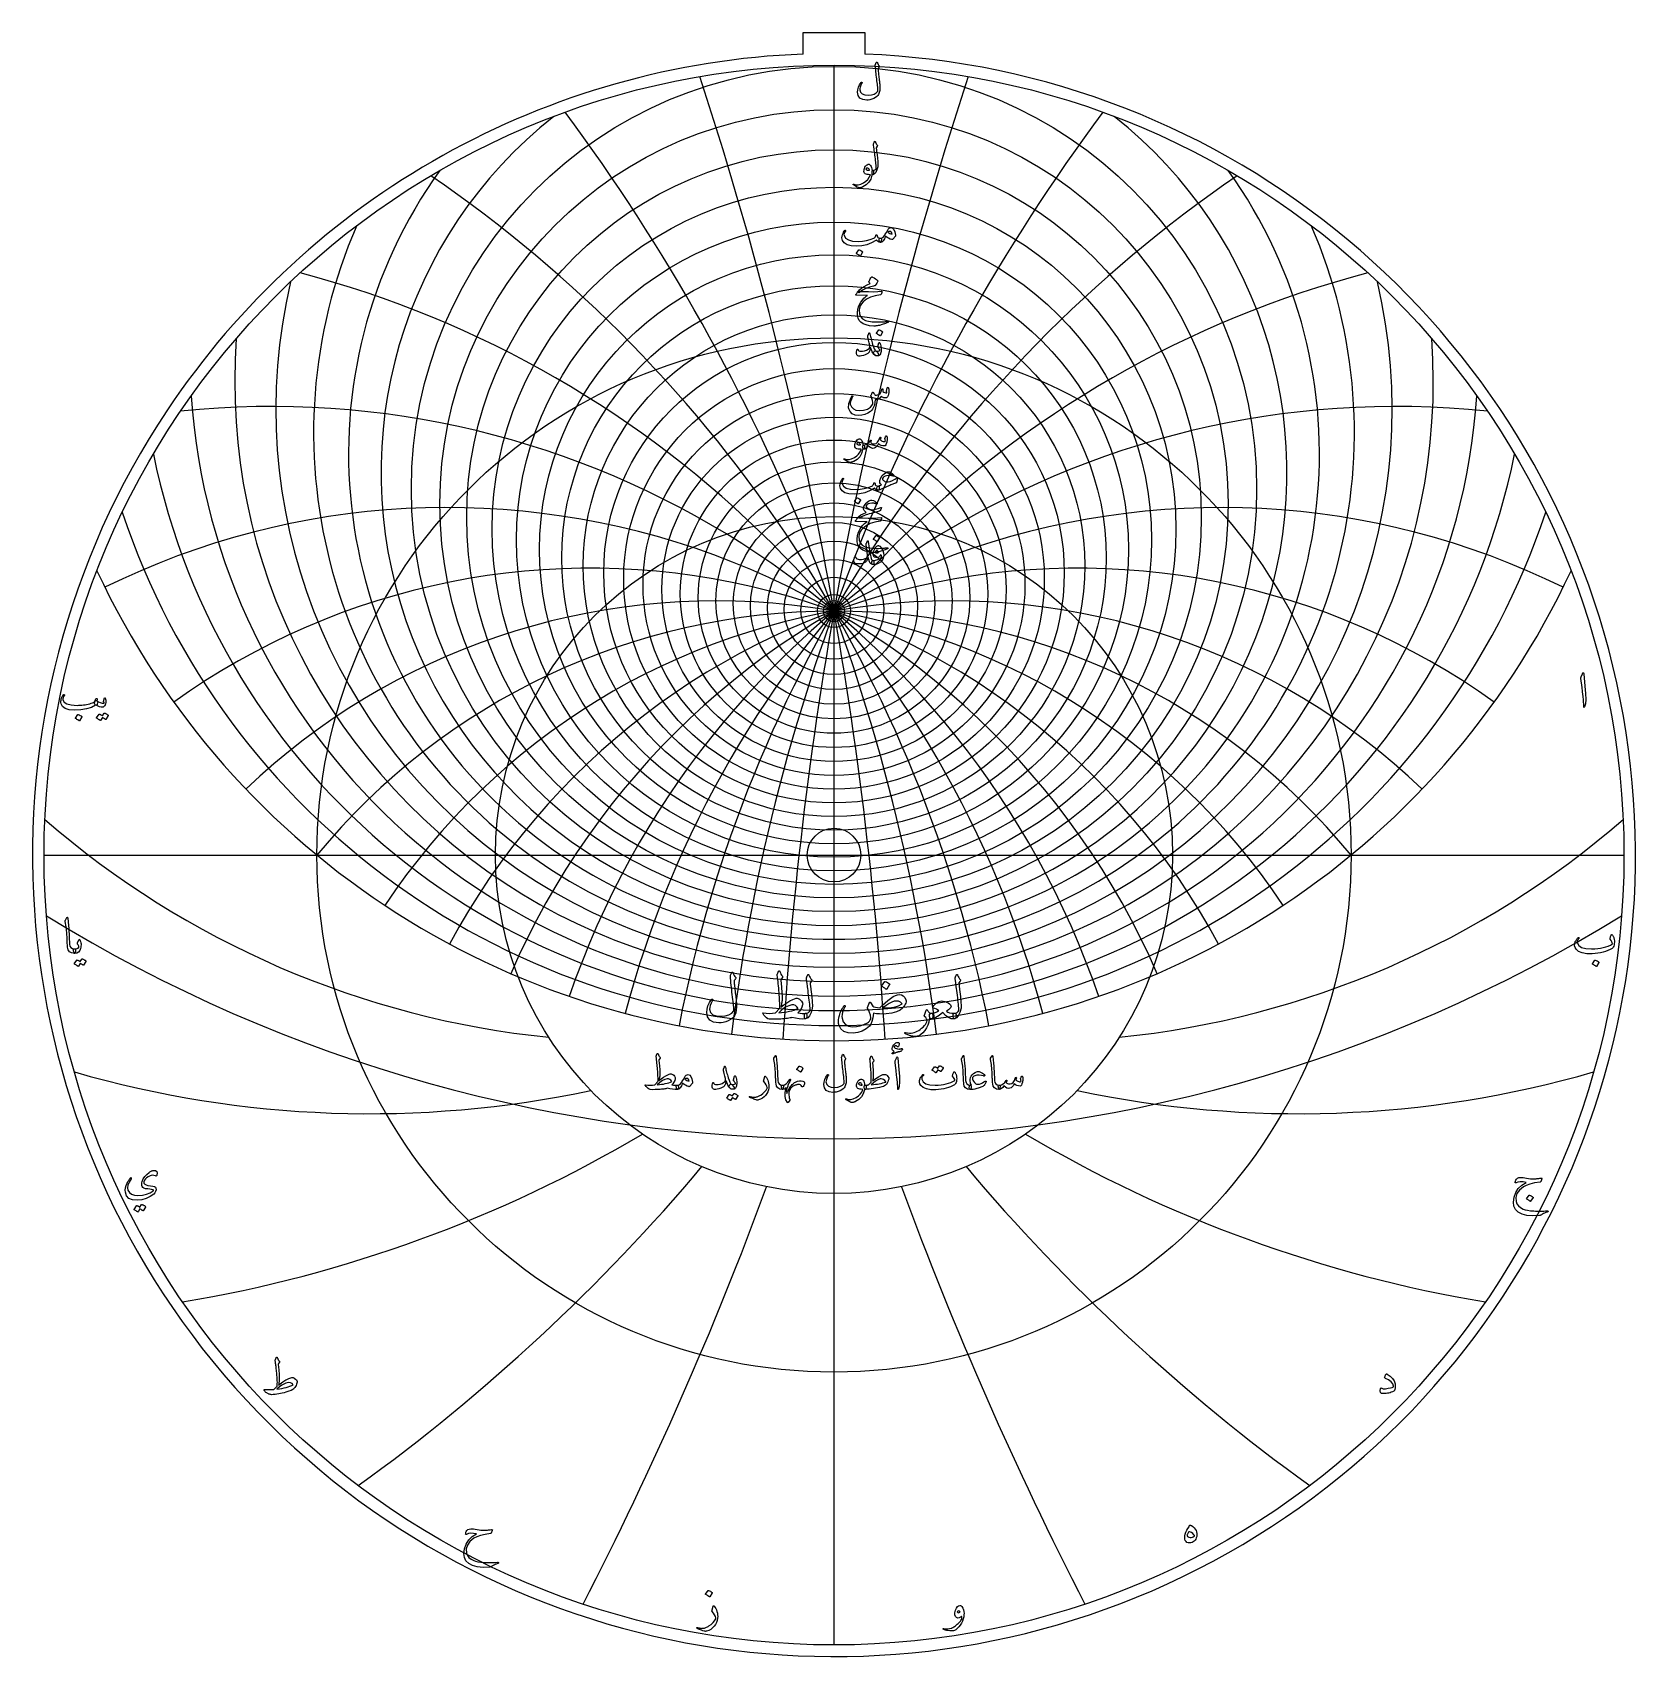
# Model space of a CAD drawing. Header units: millimetres. Extents: x -75 to 75, y -75 to 77.
import ezdxf

# ---------------------------------------------------------------- set-up
doc = ezdxf.new("R2010")
doc.units = ezdxf.units.MM
for name, color, linetype in [('CUT_INNER', 6, 'Continuous'), ('CUT_OUTER', 1, 'Continuous'), ('ENGRAVE', 7, 'Continuous'), ('ENGRAVE_FINE', 8, 'Continuous'), ('TEXT', 5, 'Continuous')]:
    doc.layers.add(name, color=color, linetype=linetype)

msp = doc.modelspace()

# ---------------------------------------------------------------- linework, layer by layer
at = {"layer": 'CUT_INNER'}
msp.add_circle((0, 0), 2.525, dxfattribs=at)
at = {"layer": 'CUT_OUTER'}
for points in [[(-2.8875, 77.3175), (2.8875, 77.3175), (2.8875, 75.2819)], [(-2.8875, 75.2819), (-2.8875, 77.3175)]]:
    msp.add_lwpolyline(points, dxfattribs=at)
for centre, radius, start, end in [((-0.0002, -0.0002), 75.3374, 146.249794, 87.803295), ((-0.0008, 0.0009), 75.3363, 92.195935, 146.250222)]:
    msp.add_arc(centre, radius, start, end, dxfattribs=at)
at = {"layer": 'ENGRAVE'}
for points in [[(0, -74.25), (0, 74.25)], [(-74.25, 0), (74.25, 0)], [(0, -74.25), (0, -31.8152)]]:
    msp.add_lwpolyline(points, dxfattribs=at)
for centre, radius in [((0, 0), 74.25), ((0, 33.0113), 37.05), ((0, 27.9213), 25.5867), ((0, 0), 48.6033), ((0, 24.9673), 16.1784), ((0, 0), 31.8152), ((0, 23.4103), 7.8523), ((0, 22.9228), 0.99)]:
    msp.add_circle(centre, radius, dxfattribs=at)
for centre, radius, start, end in [((0, 41.9081), 52.4609, 166.792716, 13.207284), ((0, 58.9605), 76.4108, 204.957309, 335.042691), ((0, -40.0654), 62.9882, 39.5, 140.5), ((0, -40.0654), 62.9882, 39.5, 140.5), ((-18.1852, 67.8681), 85.4345, 229.053602, 264.206081), ((18.1852, 67.8681), 85.4345, 275.793919, 310.946398), ((-43.6654, 75.6306), 99.9447, 253.891685, 282.013668), ((43.6654, 75.6306), 99.9447, 257.986332, 286.108315), ((-81.9743, 81.9743), 125.7054, 279.50092, 300.592408), ((81.9743, 81.9743), 125.7054, 239.407592, 260.49908), ((-150.124, 86.6741), 180.033, 305.837661, 319.898653), ((150.124, 86.6741), 180.033, 220.101347, 234.162339), ((-334.253, 89.5628), 349.4408, 332.755575, 339.78607), ((334.253, 89.5628), 349.4408, 200.21393, 207.244425)]:
    msp.add_arc(centre, radius, start, end, dxfattribs=at)
at = {"layer": 'ENGRAVE_FINE'}
for centre, radius in [((0, 34.4047), 39.7276), ((0, 31.7633), 34.5232), ((0, 30.6435), 32.1285), ((0, 29.6377), 29.8497), ((0, 28.7337), 27.6732), ((0, 27.1917), 23.5799), ((0, 26.5375), 21.6434), ((0, 25.9523), 19.7691), ((0, 25.4304), 17.9497), ((0, 24.5589), 14.4494), ((0, 24.2017), 12.7571), ((0, 23.8928), 11.0966), ((0, 23.6297), 9.4631), ((0, 23.2331), 6.2601), ((0, 23.0966), 4.6825), ((0, 22.9998), 3.1157), ((0, 22.942), 1.5561)]:
    msp.add_circle(centre, radius, dxfattribs=at)
for centre, radius, start, end in [((-357.224, -40.0654), 362.7347, 3.598326, 18.190179), ((-357.224, -40.0654), 362.7347, 3.598326, 18.190179), ((357.224, -40.0654), 362.7347, 161.809821, 176.401674), ((357.224, -40.0654), 362.7347, 161.809821, 176.401674), ((0, 35.9637), 42.5783, 128.198787, 51.801213), ((-173.0587, -40.0654), 184.1653, 7.244877, 36.631048), ((-173.0587, -40.0654), 184.1653, 7.244877, 36.631048), ((173.0587, -40.0654), 184.1653, 143.368952, 172.755123), ((173.0587, -40.0654), 184.1653, 143.368952, 172.755123), ((0, 37.7129), 45.6285, 144.288823, 35.711177), ((-109.0988, -40.0654), 125.9765, 10.990297, 55.580012), ((-109.0988, -40.0654), 125.9765, 10.990297, 55.580012), ((109.0988, -40.0654), 125.9765, 124.419988, 169.009703), ((109.0988, -40.0654), 125.9765, 124.419988, 169.009703), ((0, 39.6822), 48.9098, 156.525951, 23.474049), ((-75.0664, -40.0654), 97.9923, 14.890295, 75.294401), ((-75.0664, -40.0654), 97.9923, 14.890295, 75.294401), ((75.0664, -40.0654), 97.9923, 104.705599, 165.109705), ((75.0664, -40.0654), 97.9923, 104.705599, 165.109705), ((0, 44.4359), 56.3291, 175.812491, 4.187509), ((0, 47.3222), 60.573, 183.955057, 356.044943), ((-52.8534, -40.0654), 82.2253, 19.0088, 95.984628), ((-52.8534, -40.0654), 82.2253, 19.0088, 95.984628), ((52.8534, -40.0654), 82.2253, 84.015372, 160.9912), ((52.8534, -40.0654), 82.2253, 84.015372, 160.9912), ((0, 50.6389), 65.2668, 191.439388, 348.560612), ((-36.3663, -40.0654), 72.7325, 23.421962, 116.247536), ((-36.3663, -40.0654), 72.7325, 23.421962, 116.247536), ((0, 54.4781), 70.505, 198.407495, 341.592505), ((36.3663, -40.0654), 72.7325, 63.752464, 156.578038), ((36.3663, -40.0654), 72.7325, 63.752464, 156.578038), ((-22.9258, -40.0654), 67.0307, 28.223449, 125.706351), ((-22.9258, -40.0654), 67.0307, 28.223449, 125.706351), ((22.9258, -40.0654), 67.0307, 54.293649, 151.776551), ((22.9258, -40.0654), 67.0307, 54.293649, 151.776551), ((-11.1065, -40.0654), 63.9599, 33.531699, 133.669457), ((-11.1065, -40.0654), 63.9599, 33.531699, 133.669457), ((11.1065, -40.0654), 63.9599, 46.330543, 146.468301), ((11.1065, -40.0654), 63.9599, 46.330543, 146.468301), ((0, 114.6681), 141.3327, 238.413062, 301.586938)]:
    msp.add_arc(centre, radius, start, end, dxfattribs=at)
at = {"layer": 'TEXT'}
for points in [[(3.9762, 74.5081), (3.9839, 74.5215), (3.9937, 74.5311), (4.0058, 74.5369), (4.0201, 74.5388), (4.0343, 74.5363), (4.0464, 74.5289), (4.0563, 74.5166), (4.064, 74.4993), (4.1049, 74.3986), (4.1485, 74.3116), (4.1949, 74.2383), (4.244, 74.1787), (4.2586, 74.1573), (4.2627, 74.1326), (4.2564, 74.1046), (4.2396, 74.0733), (4.2289, 74.0582), (4.2188, 74.0437), (4.2092, 74.0297), (4.2001, 74.0163), (4.1916, 74.0036), (4.1836, 73.9921), (4.1762, 73.9817), (4.1694, 73.9723), (4.1579, 73.9553), (4.1496, 73.935), (4.1447, 73.9114), (4.143, 73.8845), (4.1482, 73.8086), (4.1551, 73.7259), (4.1636, 73.6363), (4.1738, 73.5398), (4.1853, 73.4365), (4.1979, 73.3263), (4.2116, 73.2093), (4.2265, 73.0853), (4.2431, 72.9617), (4.2577, 72.8455), (4.2705, 72.7367), (4.2814, 72.6352), (4.2905, 72.541), (4.2984, 72.4536), (4.3048, 72.373), (4.3099, 72.2993), (4.3157, 72.0811), (4.2978, 71.8745), (4.2564, 71.6794), (4.1913, 71.4958), (4.1279, 71.3879), (4.03, 71.2883), (3.8974, 71.1969), (3.7303, 71.1137), (3.5491, 71.0448), (3.379, 70.9963), (3.2198, 70.968), (3.0716, 70.96), (2.7005, 71.0111), (2.4349, 71.151), (2.2746, 71.3799), (2.2197, 71.6977), (2.2389, 71.9346), (2.301, 72.1665), (2.4058, 72.3935), (2.5534, 72.6155), (2.5647, 72.6284), (2.5765, 72.6363), (2.5888, 72.6394), (2.6017, 72.6374), (2.6155, 72.6322), (2.6259, 72.6254), (2.633, 72.6169), (2.6369, 72.6067), (2.6396, 72.5916), (2.6391, 72.5771), (2.6352, 72.5631), (2.6281, 72.5496), (2.5274, 72.3534), (2.4579, 72.1863), (2.4198, 72.0482), (2.4129, 71.9393), (2.4862, 71.7046), (2.6446, 71.5408), (2.888, 71.4477), (3.2165, 71.4255), (3.5126, 71.4576), (3.7643, 71.532), (3.9715, 71.6486), (4.1342, 71.8075), (4.1308, 71.8842), (4.1249, 71.9738), (4.1165, 72.0763), (4.1057, 72.1917), (4.0921, 72.3203), (4.0755, 72.4623), (4.0559, 72.6178), (4.0333, 72.7867), (4.0118, 72.961), (3.9915, 73.1325), (3.9723, 73.3013), (3.9542, 73.4674), (3.9375, 73.6307), (3.9224, 73.7912), (3.9089, 73.949), (3.8971, 74.1041), (3.8796, 74.2534), (3.8804, 74.2704), (3.8829, 74.2863), (3.887, 74.3011), (3.8927, 74.3149)], [(3.7105, 66.8499), (3.7401, 66.9215), (3.7632, 66.9783), (3.7797, 67.0203), (3.7895, 67.0475), (3.7972, 67.0648), (3.8071, 67.0771), (3.8192, 67.0845), (3.8335, 67.087), (3.8496, 67.0843), (3.8631, 67.076), (3.8738, 67.0623), (3.8818, 67.0431), (3.9183, 66.949), (3.9619, 66.8642), (4.0127, 66.7887), (4.0706, 66.7225), (4.0868, 66.7014), (4.0914, 66.6775), (4.0846, 66.6509), (4.0662, 66.6215), (3.9696, 66.4854), (3.9762, 66.4245), (3.9828, 66.3647), (3.9893, 66.3059), (3.9959, 66.2483), (4.0025, 66.1918), (4.0091, 66.1363), (4.0157, 66.082), (4.0223, 66.0287), (4.0829, 65.5358), (4.12, 65.1505), (4.1334, 64.8728), (4.1233, 64.7026), (4.0404, 64.3939), (3.9323, 64.1658), (3.7989, 64.0184), (3.6402, 63.9517), (3.6359, 63.9517), (3.6315, 63.9517), (3.6271, 63.9517), (3.6227, 63.9517), (3.5966, 63.9764), (3.5799, 64.033), (3.5725, 64.1213), (3.5744, 64.2415), (3.5785, 64.286), (3.5908, 64.3184), (3.6114, 64.3387), (3.6402, 64.3469), (3.7517, 64.3692), (3.8444, 64.4095), (3.9185, 64.468), (3.974, 64.5445), (3.9703, 64.6365), (3.9635, 64.741), (3.9538, 64.8582), (3.941, 64.988), (3.9255, 65.1299), (3.9076, 65.2833), (3.8871, 65.4483), (3.8642, 65.6248), (3.8431, 65.7982), (3.8236, 65.9541), (3.8057, 66.0924), (3.7895, 66.2132), (3.7755, 66.3164), (3.7643, 66.402), (3.7558, 66.47), (3.75, 66.5205), (3.7061, 66.7708), (3.7047, 66.7955), (3.705, 66.8169), (3.7069, 66.8351), (3.7105, 66.8499)], [(3.5524, 63.9034), (3.4495, 63.542), (3.2769, 63.2393), (3.0345, 62.9953), (2.7225, 62.81), (2.6789, 62.7912), (2.6358, 62.7744), (2.5932, 62.7594), (2.5512, 62.7464), (2.5101, 62.7355), (2.47, 62.7272), (2.431, 62.7213), (2.3932, 62.7178), (2.2988, 62.7313), (2.1736, 62.7804), (2.0177, 62.8652), (1.8311, 62.9857), (1.8111, 63.003), (1.7993, 63.0197), (1.7957, 63.0359), (1.8004, 63.0516), (1.8108, 63.0636), (1.8245, 63.0691), (1.8415, 63.068), (1.8618, 63.0603), (2.0559, 62.9975), (2.2735, 62.9978), (2.5147, 63.0612), (2.7796, 63.1877), (2.9958, 63.3345), (3.1748, 63.5071), (3.3164, 63.7056), (3.4207, 63.9298), (3.4199, 63.9377), (3.4174, 63.9441), (3.4133, 63.9487), (3.4075, 63.9517), (3.2563, 63.9605), (3.1276, 63.9781), (3.0214, 64.0044), (2.9377, 64.0396), (2.8729, 64.0939), (2.8323, 64.1691), (2.8158, 64.2652), (2.8235, 64.3821), (2.826, 64.3976), (2.829, 64.4134), (2.8326, 64.4294), (2.8367, 64.4457), (2.8413, 64.4626), (2.8465, 64.4803), (2.8523, 64.4988), (2.8586, 64.5182), (2.9102, 64.6436), (2.9728, 64.7476), (3.0463, 64.8302), (3.1309, 64.8914), (3.2173, 64.9249), (3.2966, 64.9244), (3.3688, 64.8898), (3.4339, 64.8212), (3.4907, 64.7257), (3.5338, 64.6148), (3.5631, 64.4886), (3.5788, 64.3469), (3.5874, 64.3471), (3.5958, 64.3475), (3.6039, 64.3482), (3.6117, 64.3491), (3.6195, 64.3501), (3.6276, 64.3508), (3.636, 64.3512), (3.6446, 64.3513), (3.6743, 64.345), (3.6973, 64.3261), (3.7138, 64.2945), (3.7237, 64.2503), (3.7278, 64.2018), (3.727, 64.1526), (3.7212, 64.103), (3.7105, 64.0527), (3.6965, 64.0085), (3.6809, 63.977), (3.6636, 63.958), (3.6446, 63.9517), (3.5612, 63.9517), (3.5607, 63.9438), (3.559, 63.9331), (3.5563, 63.9196), (3.5524, 63.9034)], [(3.3416, 64.3952), (3.2955, 64.4757), (3.245, 64.5325), (3.1902, 64.5657), (3.1309, 64.5753), (3.0955, 64.5659), (3.0639, 64.5511), (3.0362, 64.5308), (3.0123, 64.505), (3.0046, 64.4913), (3.0035, 64.4765), (3.009, 64.4606), (3.0211, 64.4435), (3.0664, 64.4037), (3.132, 64.3766), (3.2179, 64.362), (3.3241, 64.3601), (3.3351, 64.3623), (3.3416, 64.3689), (3.3438, 64.3799), (3.3416, 64.3952)], [(1.0012, 58.702), (1.0168, 58.719), (1.033, 58.7261), (1.0498, 58.7234), (1.067, 58.7107), (1.0802, 58.6943), (1.0846, 58.6756), (1.0802, 58.6548), (1.067, 58.6317), (1.0001, 58.528), (0.9573, 58.4319), (0.9386, 58.3435), (0.9441, 58.2628), (1.0816, 57.9977), (1.3492, 57.8128), (1.7468, 57.7079), (2.2746, 57.6832), (2.6662, 57.712), (3.042, 57.7721), (3.4018, 57.8635), (3.7456, 57.9862), (3.8063, 58.0222), (3.8565, 58.0773), (3.8963, 58.1517), (3.9257, 58.2453), (3.9355, 58.2719), (3.952, 58.2903), (3.9751, 58.3004), (4.0047, 58.3024), (4.0258, 58.2933), (4.0409, 58.2749), (4.05, 58.2472), (4.053, 58.2102), (4.0736, 58.1185), (4.131, 58.0499), (4.2251, 58.0043), (4.356, 57.9818), (4.4032, 57.9714), (4.435, 57.9445), (4.4515, 57.9011), (4.4526, 57.8413), (4.4367, 57.7299), (4.4153, 57.6503), (4.3884, 57.6025), (4.356, 57.5866), (4.2597, 57.5992), (4.1683, 57.6371), (4.0818, 57.7002), (4.0003, 57.7886), (3.9935, 57.7922), (3.9817, 57.7897), (3.9649, 57.7812), (3.9432, 57.7667), (3.5338, 57.5361), (3.087, 57.3714), (2.6028, 57.2726), (2.0814, 57.2397), (1.5995, 57.2726), (1.2251, 57.3714), (0.9584, 57.5361), (0.7992, 57.7667), (0.763, 57.8954), (0.7509, 58.0268), (0.763, 58.161), (0.7992, 58.298), (0.848, 58.4253), (0.898, 58.5351), (0.949, 58.6273), (1.0012, 58.702)], [(5.3747, 58.983), (5.5122, 58.9341), (5.6261, 58.7964), (5.7164, 58.5697), (5.7831, 58.2541), (5.7856, 58.2313), (5.7842, 58.2113), (5.779, 58.194), (5.7699, 58.1794), (5.5284, 57.8764), (5.5117, 57.858), (5.4922, 57.8468), (5.47, 57.8427), (5.445, 57.8457), (5.2809, 57.9017), (5.1266, 57.973), (4.9823, 58.0598), (4.8478, 58.1619), (4.7394, 57.9102), (4.6206, 57.7304), (4.4913, 57.6226), (4.3516, 57.5866), (4.336, 57.5924), (4.3198, 57.6097), (4.303, 57.6385), (4.2857, 57.6788), (4.2591, 57.7787), (4.2495, 57.8589), (4.2569, 57.9192), (4.2814, 57.9599), (4.2956, 57.9695), (4.3121, 57.9763), (4.3308, 57.9804), (4.3516, 57.9818), (4.4515, 57.9988), (4.5492, 58.0455), (4.6447, 58.1218), (4.738, 58.2277), (4.7789, 58.2892), (4.8401, 58.3902), (4.9216, 58.5307), (5.0235, 58.7107), (5.103, 58.8299), (5.1881, 58.9149), (5.2787, 58.966), (5.3747, 58.983)], [(5.0586, 58.5527), (5.1409, 58.4841), (5.2342, 58.4275), (5.3385, 58.3831), (5.4538, 58.3507), (5.4475, 58.4371), (5.4241, 58.5077), (5.3838, 58.5623), (5.3264, 58.601), (5.2603, 58.621), (5.1936, 58.6196), (5.1264, 58.5968), (5.0586, 58.5527)], [(2.3317, 56.8796), (2.3372, 56.8851), (2.3449, 56.8884), (2.3547, 56.8895), (2.3668, 56.8884), (2.4522, 56.8538), (2.5326, 56.8116), (2.6081, 56.7616), (2.6786, 56.704), (2.6854, 56.6952), (2.6885, 56.6864), (2.6876, 56.6777), (2.683, 56.6689), (2.4766, 56.3351), (2.4689, 56.3272), (2.459, 56.3253), (2.447, 56.3294), (2.4327, 56.3395), (2.4203, 56.3483), (2.4008, 56.3615), (2.3742, 56.3791), (2.3405, 56.401), (2.299, 56.4274), (2.2494, 56.4581), (2.1914, 56.4932), (2.1253, 56.5327), (2.1165, 56.5393), (2.1121, 56.5459), (2.1121, 56.5525), (2.1165, 56.5591)], [(3.7061, 53.4839), (3.3224, 53.3837), (2.9838, 53.2544), (2.6901, 53.0961), (2.4415, 52.9086), (2.4033, 52.8798), (2.3679, 52.8636), (2.3353, 52.8601), (2.3053, 52.8691), (2.2705, 52.9106), (2.2757, 52.969), (2.321, 53.0445), (2.4063, 53.137), (2.6081, 53.3044), (2.84, 53.4553), (3.1021, 53.5898), (3.3943, 53.7078), (3.3109, 53.8308), (3.2953, 53.8615), (3.2879, 53.8923), (3.2887, 53.923), (3.2977, 53.9537), (3.3567, 54.0709), (3.4108, 54.1678), (3.4599, 54.2444), (3.5041, 54.3006), (3.5324, 54.3273), (3.5601, 54.3413), (3.5873, 54.3426), (3.6139, 54.3314), (3.7684, 54.2441), (3.8982, 54.1623), (4.0033, 54.086), (4.0838, 54.0152), (4.0994, 53.9924), (4.1068, 53.9636), (4.106, 53.9288), (4.0969, 53.8879), (4.0687, 53.8239), (4.0234, 53.7463), (3.9611, 53.6549), (3.8818, 53.5498), (3.8609, 53.5341), (3.8247, 53.5179), (3.7731, 53.5012), (3.7061, 53.4839)], [(2.6698, 52.9745), (3.2332, 52.9548), (3.7204, 52.9526), (4.1312, 52.9679), (4.4658, 53.0009), (4.4761, 53.0021), (4.485, 53.0014), (4.4925, 52.9988), (4.4987, 52.9943), (4.5032, 52.9881), (4.5058, 52.9806), (4.5065, 52.9716), (4.5053, 52.9613), (4.4967, 52.9213), (4.4883, 52.8845), (4.4802, 52.851), (4.4724, 52.8208), (4.4648, 52.7939), (4.4575, 52.7703), (4.4505, 52.75), (4.4438, 52.733), (4.4296, 52.7058), (4.4131, 52.6858), (4.3944, 52.6729), (4.3736, 52.6671), (3.8664, 52.5752), (3.4251, 52.4311), (3.0496, 52.2349), (2.7401, 51.9865), (2.5836, 51.8078), (2.47, 51.6188), (2.3992, 51.4192), (2.3712, 51.2093), (2.3981, 50.8797), (2.5051, 50.611), (2.6923, 50.4032), (2.9596, 50.2564), (3.0982, 50.2119), (3.2505, 50.1752), (3.4166, 50.1461), (3.5963, 50.1247), (3.7895, 50.1107), (3.9959, 50.1038), (4.2155, 50.1041), (4.4482, 50.1115), (4.531, 50.1162), (4.6123, 50.1214), (4.6923, 50.1271), (4.771, 50.1335), (4.8477, 50.1403), (4.9219, 50.1477), (4.9937, 50.1557), (5.063, 50.1642), (5.0841, 50.1653), (5.0992, 50.1598), (5.1083, 50.1477), (5.1113, 50.1291), (5.1096, 50.1074), (5.1047, 50.0906), (5.0965, 50.0788), (5.0849, 50.072), (4.9609, 50.0196), (4.8434, 49.9721), (4.7325, 49.9295), (4.6282, 49.8919), (4.5308, 49.859), (4.4405, 49.8305), (4.3574, 49.8063), (4.2814, 49.7866), (4.2099, 49.772), (4.1403, 49.7591), (4.0726, 49.7479), (4.0069, 49.7383), (3.9428, 49.7308), (3.8801, 49.7262), (3.8188, 49.7243), (3.7588, 49.7251), (3.3493, 49.7569), (3.0079, 49.8261), (2.7346, 49.9326), (2.5293, 50.0764), (2.3786, 50.2561), (2.2735, 50.4661), (2.214, 50.7062), (2.2, 50.9766), (2.243, 51.3119), (2.346, 51.6374), (2.5087, 51.953), (2.7313, 52.2588), (2.8183, 52.3512), (2.9168, 52.4399), (3.0269, 52.5247), (3.1484, 52.6057), (2.0858, 52.6144), (2.0603, 52.6254), (2.0496, 52.6452), (2.0537, 52.6737), (2.0726, 52.711), (2.1083, 52.7654), (2.1407, 52.8142), (2.1698, 52.8576), (2.1956, 52.8955), (2.2181, 52.9276), (2.2373, 52.9537), (2.2532, 52.9737), (2.2658, 52.9877), (2.2944, 52.9902), (2.3712, 52.9888), (2.4964, 52.9836), (2.6698, 52.9745)], [(3.3658, 48.9825), (3.391, 48.8674), (3.4185, 48.7503), (3.4481, 48.6314), (3.48, 48.5105), (3.514, 48.3871), (3.5502, 48.2607), (3.5887, 48.1313), (3.6293, 47.9989), (3.7113, 47.7607), (3.7863, 47.5818), (3.854, 47.4621), (3.9147, 47.4017), (3.9677, 47.3658), (4.0212, 47.315), (4.0752, 47.2494), (4.1299, 47.169), (4.1815, 47.0694), (4.1957, 46.9944), (4.1727, 46.9442), (4.1123, 46.9187), (3.9172, 46.9385), (3.7445, 47.068), (3.5944, 47.3073), (3.4668, 47.6564), (3.4641, 47.6622), (3.4602, 47.6663), (3.4553, 47.6688), (3.4492, 47.6696), (3.4448, 47.6688), (3.4404, 47.6663), (3.4361, 47.6622), (3.4317, 47.6564), (3.4193, 47.5999), (3.4042, 47.54), (3.3864, 47.4769), (3.3658, 47.4105), (3.3433, 47.3477), (3.3197, 47.2952), (3.295, 47.2532), (3.2692, 47.2217), (3.1764, 47.1407), (3.0606, 47.0691), (2.9217, 47.0068), (2.7598, 46.9538), (2.5952, 46.9146), (2.4524, 46.8978), (2.3317, 46.9036), (2.2329, 46.9319), (2.1484, 47.0027), (2.1099, 47.1273), (2.1176, 47.3057), (2.1714, 47.5378), (2.1766, 47.5455), (2.1835, 47.551), (2.192, 47.5543), (2.2022, 47.5554), (2.2142, 47.554), (2.2241, 47.5499), (2.2318, 47.5431), (2.2373, 47.5335), (2.2581, 47.4849), (2.2812, 47.4445), (2.3064, 47.4124), (2.3339, 47.3886), (2.4195, 47.3567), (2.5359, 47.349), (2.683, 47.3655), (2.8608, 47.4061), (3.0505, 47.467), (3.1978, 47.5357), (3.303, 47.6119), (3.3658, 47.6959), (3.3762, 47.781), (3.3592, 47.9265), (3.3148, 48.1323), (3.2428, 48.3985), (3.2083, 48.5388), (3.188, 48.6521), (3.1819, 48.7385), (3.1902, 48.7981), (3.2736, 49.0352), (3.2826, 49.0602), (3.2922, 49.078), (3.3024, 49.0887), (3.3131, 49.0923), (3.3263, 49.0854), (3.3395, 49.0649), (3.3526, 49.0306), (3.3658, 48.9825)], [(4.2133, 49.3602), (4.2188, 49.3657), (4.2265, 49.3689), (4.2363, 49.37), (4.2484, 49.3689), (4.3338, 49.3344), (4.4142, 49.2921), (4.4897, 49.2422), (4.5602, 49.1845), (4.567, 49.1757), (4.5701, 49.167), (4.5692, 49.1582), (4.5646, 49.1494), (4.3582, 48.8157), (4.3505, 48.8077), (4.3406, 48.8058), (4.3286, 48.8099), (4.3143, 48.8201), (4.3019, 48.8288), (4.2824, 48.842), (4.2558, 48.8596), (4.2221, 48.8815), (4.1806, 48.9079), (4.131, 48.9386), (4.073, 48.9737), (4.0069, 49.0133), (3.9981, 49.0199), (3.9937, 49.0264), (3.9937, 49.033), (3.9981, 49.0396)], [(4.2528, 47.5642), (4.227, 47.6073), (4.2023, 47.6443), (4.1787, 47.6753), (4.1562, 47.7003), (4.14, 47.7217), (4.131, 47.7464), (4.129, 47.7744), (4.1342, 47.8057), (4.2265, 48.1394), (4.2394, 48.1685), (4.2561, 48.1768), (4.2767, 48.1641), (4.3011, 48.1307), (4.3379, 48.0596), (4.3692, 47.9737), (4.395, 47.8729), (4.4153, 47.7574), (4.4271, 47.6465), (4.4317, 47.5378), (4.4293, 47.4314), (4.4197, 47.3271), (4.404, 47.2362), (4.3834, 47.1569), (4.3579, 47.0891), (4.3275, 47.0329), (4.2899, 46.9912), (4.2385, 46.9582), (4.1735, 46.9341), (4.0947, 46.9187), (4.014, 46.9157), (3.9388, 46.9286), (3.8691, 46.9574), (3.8049, 47.0021), (3.7552, 47.0589), (3.7292, 47.124), (3.7267, 47.1973), (3.7478, 47.2788), (3.7816, 47.3455), (3.8214, 47.3875), (3.8672, 47.4047), (3.9191, 47.3973), (4.0387, 47.3685), (4.143, 47.3655), (4.232, 47.3883), (4.3055, 47.4369), (4.3071, 47.4498), (4.2989, 47.4753), (4.2808, 47.5134), (4.2528, 47.5642)], [(5.0103, 43.9194), (5.018, 43.9386), (5.0278, 43.9524), (5.0399, 43.9606), (5.0542, 43.9633), (5.0726, 43.9611), (5.0882, 43.9546), (5.1011, 43.9436), (5.1113, 43.9282), (5.1362, 43.8733), (5.1541, 43.8053), (5.1648, 43.724), (5.1684, 43.6296), (5.1588, 43.4754), (5.1299, 43.3288), (5.0819, 43.19), (5.0147, 43.0588), (4.9916, 43.0272), (4.9664, 43.0028), (4.9389, 42.9855), (4.9093, 42.9753), (4.802, 42.9685), (4.6864, 42.9874), (4.5627, 43.0321), (4.4306, 43.1027), (4.3195, 42.9504), (4.188, 42.8491), (4.0363, 42.7989), (3.8642, 42.7997), (3.8586, 42.7071), (3.8505, 42.618), (3.8399, 42.5325), (3.8269, 42.4506), (3.8114, 42.3717), (3.7934, 42.2953), (3.7729, 42.2213), (3.75, 42.1498), (3.6968, 42.0208), (3.6249, 41.9017), (3.5343, 41.7925), (3.4251, 41.6931), (3.1696, 41.523), (2.8992, 41.4033), (2.6141, 41.3342), (2.3141, 41.3155), (1.9763, 41.3613), (1.7092, 41.4813), (1.513, 41.6753), (1.3876, 41.9434), (1.3706, 42.04), (1.3678, 42.1542), (1.3794, 42.2859), (1.4052, 42.4352), (1.4466, 42.5988), (1.5051, 42.769), (1.5805, 42.9457), (1.673, 43.129), (1.6804, 43.1406), (1.6895, 43.1488), (1.7002, 43.1537), (1.7125, 43.1554), (1.7249, 43.1543), (1.7356, 43.151), (1.7447, 43.1455), (1.7521, 43.1378), (1.757, 43.1266), (1.7586, 43.1148), (1.757, 43.1024), (1.7521, 43.0895), (1.6346, 42.8455), (1.5589, 42.6449), (1.5248, 42.4876), (1.5325, 42.3738), (1.6434, 42.1226), (1.8179, 41.9401), (2.0561, 41.8262), (2.358, 41.7809), (2.7801, 41.8078), (3.1375, 41.9149), (3.43, 42.1021), (3.6578, 42.3694), (3.657, 42.5456), (3.6282, 42.7316), (3.5714, 42.9276), (3.4866, 43.1334), (3.4759, 43.1543), (3.4701, 43.1729), (3.4693, 43.1894), (3.4734, 43.2037), (3.497, 43.2527), (3.5195, 43.2986), (3.5409, 43.3416), (3.5612, 43.3815), (3.5804, 43.4179), (3.5985, 43.4501), (3.6155, 43.4783), (3.6315, 43.5023), (3.6405, 43.5124), (3.6501, 43.5165), (3.6603, 43.5146), (3.671, 43.5067), (3.6765, 43.5006), (3.6842, 43.4913), (3.694, 43.4787), (3.7061, 43.4628), (3.7198, 43.4435), (3.7347, 43.421), (3.7506, 43.3952), (3.7676, 43.3661), (3.8022, 43.3102), (3.8313, 43.2695), (3.8549, 43.2443), (3.873, 43.2344), (3.9871, 43.2248), (4.1013, 43.2443), (4.2155, 43.2929), (4.3297, 43.3705), (4.3711, 43.4221), (4.412, 43.5067), (4.4523, 43.6241), (4.4921, 43.7745), (4.496, 43.7888), (4.5031, 43.8009), (4.5135, 43.8107), (4.5273, 43.8184), (4.5402, 43.8234), (4.5525, 43.825), (4.5643, 43.8234), (4.5756, 43.8184), (4.5923, 43.791), (4.5986, 43.7394), (4.5945, 43.6636), (4.5799, 43.5637), (4.6686, 43.5094), (4.7633, 43.4737), (4.864, 43.4567), (4.9708, 43.4584), (4.9694, 43.4905), (4.9653, 43.5165), (4.9584, 43.5366), (4.9488, 43.5506), (4.9378, 43.5637), (4.9312, 43.5769), (4.929, 43.5901), (4.9312, 43.6033)], [(2.6896, 38.0902), (2.5866, 37.7288), (2.414, 37.4261), (2.1717, 37.1821), (1.8596, 36.9968), (1.816, 36.978), (1.7729, 36.9612), (1.7304, 36.9462), (1.6884, 36.9332), (1.6472, 36.9223), (1.6072, 36.914), (1.5682, 36.9081), (1.5303, 36.9046), (1.4359, 36.9181), (1.3108, 36.9672), (1.1549, 37.052), (0.9682, 37.1725), (0.9482, 37.1898), (0.9364, 37.2065), (0.9328, 37.2227), (0.9375, 37.2383), (0.9479, 37.2504), (0.9617, 37.2559), (0.9787, 37.2548), (0.999, 37.2471), (1.193, 37.1843), (1.4107, 37.1846), (1.6519, 37.248), (1.9167, 37.3745), (2.133, 37.5213), (2.3119, 37.6939), (2.4535, 37.8924), (2.5578, 38.1166), (2.557, 38.1245), (2.5545, 38.1308), (2.5504, 38.1355), (2.5447, 38.1385), (2.3934, 38.1473), (2.2647, 38.1649), (2.1585, 38.1912), (2.0748, 38.2264), (2.01, 38.2807), (1.9694, 38.3559), (1.953, 38.4519), (1.9606, 38.5689), (1.9631, 38.5844), (1.9661, 38.6001), (1.9697, 38.6162), (1.9738, 38.6325), (1.9785, 38.6494), (1.9837, 38.6671), (1.9895, 38.6856), (1.9958, 38.705), (2.0474, 38.8304), (2.1099, 38.9344), (2.1835, 39.017), (2.268, 39.0782), (2.3545, 39.1117), (2.4338, 39.1112), (2.506, 39.0766), (2.571, 39.008), (2.6278, 38.9125), (2.6709, 38.8016), (2.7003, 38.6753), (2.7159, 38.5337), (2.7246, 38.5339), (2.7329, 38.5343), (2.741, 38.535), (2.7488, 38.5359), (2.7567, 38.5369), (2.7648, 38.5376), (2.7731, 38.538), (2.7818, 38.5381), (2.8114, 38.5318), (2.8345, 38.5129), (2.8509, 38.4813), (2.8608, 38.4371), (2.8649, 38.3886), (2.8641, 38.3394), (2.8584, 38.2897), (2.8476, 38.2395), (2.8337, 38.1953), (2.818, 38.1638), (2.8007, 38.1448), (2.7818, 38.1385), (2.6983, 38.1385), (2.6978, 38.1306), (2.6962, 38.1199), (2.6934, 38.1064), (2.6896, 38.0902)], [(2.4788, 38.582), (2.4327, 38.6624), (2.3822, 38.7193), (2.3273, 38.7525), (2.268, 38.7621), (2.2326, 38.7527), (2.2011, 38.7379), (2.1733, 38.7176), (2.1495, 38.6918), (2.1418, 38.6781), (2.1407, 38.6633), (2.1462, 38.6474), (2.1582, 38.6303), (2.2035, 38.5905), (2.2691, 38.5634), (2.355, 38.5488), (2.4612, 38.5469), (2.4722, 38.5491), (2.4788, 38.5557), (2.481, 38.5667), (2.4788, 38.582)], [(4.9071, 39.39), (4.9167, 39.3966), (4.9279, 39.3944), (4.9408, 39.3834), (4.9554, 39.3637), (4.971, 39.3302), (4.9828, 39.2824), (4.9908, 39.2204), (4.9949, 39.1441), (4.9963, 39.0574), (4.9916, 38.9728), (4.9809, 38.8905), (4.9642, 38.8104), (4.9153, 38.6545), (4.861, 38.5425), (4.8012, 38.4745), (4.7358, 38.4503), (4.5813, 38.4594), (4.4383, 38.4997), (4.3069, 38.5713), (4.1869, 38.6742), (4.1046, 38.5121), (4.0069, 38.3855), (3.8938, 38.2947), (3.7654, 38.2395), (3.6306, 38.2275), (3.4942, 38.2615), (3.3562, 38.3416), (3.2165, 38.4679), (3.1034, 38.3238), (2.9926, 38.2209), (2.8839, 38.1591), (2.7774, 38.1385), (2.756, 38.1506), (2.7357, 38.1868), (2.7165, 38.2472), (2.6983, 38.3317), (2.6918, 38.4152), (2.7027, 38.4766), (2.7313, 38.5162), (2.7774, 38.5337), (2.9799, 38.5796), (3.1572, 38.6688), (3.3093, 38.8013), (3.4361, 38.9772), (3.4429, 38.9868), (3.4503, 38.9937), (3.4583, 38.9978), (3.4668, 38.9992), (3.4772, 38.9981), (3.4866, 38.9948), (3.4948, 38.9893), (3.5019, 38.9816), (3.506, 38.958), (3.4964, 38.918), (3.4731, 38.8614), (3.4361, 38.7884), (3.4846, 38.7322), (3.5601, 38.6907), (3.6625, 38.6641), (3.7917, 38.6523), (3.9528, 38.686), (4.0936, 38.7961), (4.2141, 38.9825), (4.3143, 39.2451), (4.3192, 39.2585), (4.3253, 39.2681), (4.3324, 39.2739), (4.3406, 39.2758), (4.353, 39.2747), (4.3637, 39.2714), (4.3727, 39.266), (4.3802, 39.2583), (4.3856, 39.2473), (4.3889, 39.2363), (4.39, 39.2253), (4.3889, 39.2144), (4.345, 39.0299), (4.3963, 38.9844), (4.4581, 38.9443), (4.5303, 38.9097), (4.6129, 38.8806), (4.6933, 38.8617), (4.7545, 38.8576), (4.7965, 38.8683), (4.8193, 38.8938), (4.8267, 38.9328), (4.8226, 38.9882), (4.8069, 39.0601), (4.7797, 39.1485), (4.7844, 39.1735), (4.8072, 39.222), (4.8481, 39.2942), (4.9071, 39.39)], [(0.808, 35.3879), (0.8236, 35.4049), (0.8398, 35.412), (0.8565, 35.4093), (0.8738, 35.3967), (0.887, 35.3802), (0.8914, 35.3615), (0.887, 35.3407), (0.8738, 35.3176), (0.8069, 35.2139), (0.7641, 35.1178), (0.7454, 35.0295), (0.7509, 34.9488), (0.8884, 34.6837), (1.156, 34.4987), (1.5536, 34.3938), (2.0814, 34.3691), (2.473, 34.398), (2.8487, 34.4581), (3.2085, 34.5494), (3.5524, 34.6721), (3.6131, 34.7081), (3.6633, 34.7632), (3.7031, 34.8376), (3.7325, 34.9312), (3.7423, 34.9578), (3.7588, 34.9762), (3.7819, 34.9864), (3.8115, 34.9883), (3.8326, 34.9792), (3.8477, 34.9608), (3.8568, 34.9331), (3.8598, 34.8961), (3.8804, 34.8044), (3.9377, 34.7358), (4.0319, 34.6902), (4.1628, 34.6677), (4.21, 34.6573), (4.2418, 34.6304), (4.2583, 34.587), (4.2594, 34.5272), (4.2435, 34.4158), (4.2221, 34.3362), (4.1952, 34.2885), (4.1628, 34.2725), (4.0665, 34.2852), (3.9751, 34.323), (3.8886, 34.3862), (3.8071, 34.4745), (3.8002, 34.4781), (3.7884, 34.4756), (3.7717, 34.4671), (3.75, 34.4526), (3.3406, 34.222), (2.8938, 34.0574), (2.4096, 33.9586), (1.8882, 33.9256), (1.4063, 33.9586), (1.0319, 34.0574), (0.7652, 34.222), (0.606, 34.4526), (0.5697, 34.5813), (0.5577, 34.7127), (0.5697, 34.8469), (0.606, 34.9839), (0.6548, 35.1112), (0.7048, 35.221), (0.7558, 35.3132), (0.808, 35.3879)], [(5.9763, 35.3747), (5.8885, 35.0234), (5.8786, 35.0064), (5.8622, 34.9905), (5.8391, 34.9757), (5.8095, 34.9619), (5.7437, 34.9388), (5.6739, 34.9131), (5.5999, 34.885), (5.5218, 34.8544), (5.4396, 34.8216), (5.3533, 34.7868), (5.2629, 34.7502), (5.1684, 34.7116), (4.1584, 34.2725), (4.1123, 34.2827), (4.075, 34.3132), (4.0464, 34.3639), (4.0267, 34.435), (4.0234, 34.5105), (4.0442, 34.5744), (4.0892, 34.6268), (4.1584, 34.6677), (4.167, 34.6717), (4.1842, 34.6793), (4.2099, 34.6904), (4.244, 34.7051), (4.2864, 34.723), (4.3368, 34.744), (4.3951, 34.768), (4.4614, 34.7951), (4.376, 34.8826), (4.322, 34.9784), (4.2992, 35.0824), (4.3077, 35.1947), (4.3922, 35.4617), (4.536, 35.6876), (4.7391, 35.8723), (5.0015, 36.0158), (5.0589, 36.0293), (5.1255, 36.0257), (5.2016, 36.0051), (5.2869, 35.9675), (5.3756, 35.9162), (5.4571, 35.8588), (5.5315, 35.7954), (5.5987, 35.726), (5.6176, 35.7005), (5.6261, 35.6766), (5.6242, 35.6544), (5.6119, 35.6338), (5.5932, 35.6179), (5.5723, 35.6096), (5.5493, 35.6091), (5.524, 35.6162), (5.3926, 35.6577), (5.2529, 35.6766), (5.105, 35.673), (4.9488, 35.647), (4.8075, 35.6047), (4.6952, 35.5482), (4.6121, 35.4774), (4.558, 35.3923), (4.5525, 35.3544), (4.5668, 35.311), (4.6008, 35.2622), (4.6546, 35.2078), (4.7161, 35.1584), (4.7775, 35.12), (4.839, 35.0926), (4.9005, 35.0761), (5.0847, 35.0714), (5.2814, 35.1101), (5.4908, 35.1922), (5.7129, 35.3176), (5.7367, 35.3327), (5.7601, 35.3473), (5.7828, 35.3613), (5.8051, 35.3747), (5.8265, 35.3873), (5.8468, 35.3989), (5.866, 35.4093), (5.8841, 35.4186), (5.9343, 35.4422), (5.9664, 35.4428), (5.9804, 35.4203), (5.9763, 35.3747)], [(2.1385, 33.5656), (2.144, 33.5711), (2.1517, 33.5743), (2.1615, 33.5754), (2.1736, 33.5743), (2.259, 33.5398), (2.3394, 33.4975), (2.4148, 33.4476), (2.4854, 33.3899), (2.4922, 33.3811), (2.4953, 33.3724), (2.4944, 33.3636), (2.4898, 33.3548), (2.2834, 33.0211), (2.2757, 33.0131), (2.2658, 33.0112), (2.2537, 33.0153), (2.2395, 33.0255), (2.2271, 33.0342), (2.2076, 33.0474), (2.181, 33.065), (2.1473, 33.0869), (2.1058, 33.1133), (2.0561, 33.144), (1.9982, 33.1791), (1.9321, 33.2187), (1.9233, 33.2253), (1.9189, 33.2318), (1.9189, 33.2384), (1.9233, 33.245)], [(4.4548, 32.6577), (4.4584, 32.6267), (4.4383, 32.5688), (4.3947, 32.484), (4.3275, 32.3723), (4.3132, 32.3542), (4.2967, 32.3394), (4.2781, 32.3278), (4.2572, 32.3196), (3.9762, 32.2422), (3.7259, 32.1725), (3.5063, 32.1105), (3.3175, 32.0561), (3.1594, 32.0098), (3.0321, 31.9716), (2.9355, 31.9417), (2.8696, 31.92), (2.3383, 31.6829), (2.301, 31.6801), (2.2724, 31.6851), (2.2526, 31.6977), (2.2417, 31.718), (2.2414, 31.7254), (2.245, 31.7345), (2.2524, 31.7452), (2.2636, 31.7575), (2.3718, 31.8591), (2.5337, 31.9661), (2.7494, 32.0786), (3.0189, 32.1967), (2.9456, 32.2592), (2.8839, 32.3196), (2.8337, 32.3778), (2.795, 32.4338), (2.7711, 32.495), (2.7653, 32.5688), (2.7777, 32.6553), (2.8081, 32.7543), (2.8575, 32.8575), (2.9267, 32.9607), (3.0156, 33.0639), (3.1243, 33.1671), (3.2426, 33.2563), (3.3559, 33.3175), (3.4643, 33.3507), (3.5678, 33.3559), (3.708, 33.3276), (3.8346, 33.2692), (3.9474, 33.1805), (4.0464, 33.0617), (4.0552, 33.0469), (4.0596, 33.0332), (4.0596, 33.0205), (4.0552, 33.009), (4.0456, 32.9983), (4.0343, 32.9925), (4.0215, 32.9917), (4.0069, 32.9958), (3.9423, 33.0164), (3.8801, 33.0343), (3.8204, 33.0494), (3.7632, 33.0617), (3.7087, 33.071), (3.6573, 33.0771), (3.6088, 33.0798), (3.5634, 33.0793), (3.3743, 33.057), (3.2154, 33.0035), (3.0867, 32.9187), (2.9882, 32.8026), (3.093, 32.6646), (3.2099, 32.5622), (3.3389, 32.4955), (3.48, 32.4645), (3.6899, 32.4623), (3.9158, 32.4953), (4.1576, 32.5633), (4.4153, 32.6665), (4.426, 32.6693), (4.4361, 32.6687), (4.4457, 32.6649), (4.4548, 32.6577)], [(2.6325, 31.6961), (3.1959, 31.6763), (3.6831, 31.6741), (4.0939, 31.6895), (4.4285, 31.7224), (4.4387, 31.7236), (4.4477, 31.723), (4.4552, 31.7204), (4.4614, 31.7158), (4.4659, 31.7097), (4.4685, 31.7021), (4.4692, 31.6932), (4.468, 31.6829), (4.4593, 31.6428), (4.451, 31.606), (4.4429, 31.5726), (4.435, 31.5424), (4.4275, 31.5155), (4.4202, 31.4919), (4.4132, 31.4716), (4.4065, 31.4546), (4.3922, 31.4274), (4.3758, 31.4074), (4.3571, 31.3945), (4.3362, 31.3887), (3.8291, 31.2967), (3.3878, 31.1527), (3.0123, 30.9564), (2.7027, 30.7081), (2.5463, 30.5294), (2.4327, 30.3403), (2.3619, 30.1408), (2.3339, 29.9308), (2.3608, 29.6012), (2.4678, 29.3325), (2.655, 29.1248), (2.9223, 28.978), (3.0609, 28.9335), (3.2132, 28.8967), (3.3792, 28.8676), (3.559, 28.8462), (3.7522, 28.8322), (3.9586, 28.8254), (4.1782, 28.8256), (4.4109, 28.8331), (4.4936, 28.8377), (4.575, 28.8429), (4.655, 28.8487), (4.7336, 28.855), (4.8103, 28.8619), (4.8846, 28.8693), (4.9563, 28.8772), (5.0256, 28.8857), (5.0468, 28.8868), (5.0619, 28.8814), (5.0709, 28.8693), (5.0739, 28.8506), (5.0723, 28.8289), (5.0674, 28.8122), (5.0591, 28.8004), (5.0476, 28.7935), (4.9236, 28.7411), (4.8061, 28.6936), (4.6952, 28.6511), (4.5909, 28.6135), (4.4935, 28.5806), (4.4032, 28.552), (4.32, 28.5279), (4.244, 28.5081), (4.1725, 28.4936), (4.103, 28.4807), (4.0353, 28.4694), (3.9696, 28.4598), (3.9055, 28.4524), (3.8428, 28.4477), (3.7814, 28.4458), (3.7215, 28.4466), (3.312, 28.4785), (2.9706, 28.5476), (2.6973, 28.6541), (2.492, 28.7979), (2.3413, 28.9777), (2.2362, 29.1876), (2.1766, 29.4278), (2.1626, 29.6981), (2.2057, 30.0335), (2.3086, 30.359), (2.4714, 30.6746), (2.694, 30.9803), (2.781, 31.0728), (2.8795, 31.1614), (2.9895, 31.2463), (3.1111, 31.3272), (2.0485, 31.336), (2.0229, 31.347), (2.0122, 31.3667), (2.0164, 31.3953), (2.0353, 31.4326), (2.071, 31.4869), (2.1034, 31.5358), (2.1324, 31.5792), (2.1582, 31.617), (2.1807, 31.6491), (2.2, 31.6752), (2.2159, 31.6952), (2.2285, 31.7092), (2.257, 31.7117), (2.3339, 31.7103), (2.459, 31.7051), (2.6325, 31.6961)], [(3.6534, 27.6904), (3.6853, 27.6751), (3.7105, 27.6509), (3.7292, 27.618), (3.7412, 27.5763), (3.7492, 27.5247), (3.7511, 27.4753), (3.747, 27.4281), (3.7369, 27.383), (3.7218, 27.3446), (3.7028, 27.3172), (3.68, 27.3007), (3.6534, 27.2952), (3.522, 27.3317), (3.413, 27.4237), (3.3266, 27.571), (3.2626, 27.7739), (3.2544, 27.8089), (3.2472, 27.8392), (3.2412, 27.8648), (3.2363, 27.8858), (3.2324, 27.9022), (3.2297, 27.9138), (3.228, 27.9208), (3.2275, 27.9232), (3.2209, 27.9361), (3.2143, 27.9396), (3.2077, 27.9339), (3.2011, 27.9188), (3.1265, 27.7503), (3.0431, 27.618), (2.9508, 27.5219), (2.8498, 27.4621), (2.7033, 27.416), (2.5315, 27.3874), (2.3344, 27.3765), (2.1121, 27.383), (1.9637, 27.4289), (1.8827, 27.54), (1.8692, 27.7165), (1.9233, 27.9583), (1.9357, 27.9874), (1.9508, 28.0088), (1.9686, 28.0225), (1.9892, 28.0285), (2.0095, 28.0266), (2.0265, 28.0165), (2.0402, 27.9981), (2.0507, 27.9715), (2.0729, 27.9146), (2.1001, 27.8716), (2.1322, 27.8422), (2.1692, 27.8266), (2.377, 27.7947), (2.5743, 27.7914), (2.7612, 27.8167), (2.9377, 27.8705), (3.0142, 27.9105), (3.0771, 27.9649), (3.1262, 28.0335), (3.1616, 28.1164), (3.1594, 28.1556), (3.1484, 28.247), (3.1287, 28.3905), (3.1001, 28.5862), (3.0856, 28.6909), (3.0727, 28.7855), (3.0614, 28.8699), (3.0518, 28.9441), (3.0436, 29.0076), (3.0365, 29.0599), (3.0304, 29.1009), (3.0255, 29.1307), (3.0214, 29.1763), (3.0222, 29.2163), (3.028, 29.2509), (3.0387, 29.28), (3.0557, 29.3161), (3.0716, 29.3497), (3.0864, 29.3809), (3.1001, 29.4096), (3.1125, 29.4358), (3.1232, 29.4595), (3.1322, 29.4808), (3.1397, 29.4996), (3.1473, 29.5147), (3.1572, 29.5248), (3.1693, 29.53), (3.1836, 29.5303), (3.1992, 29.5243), (3.211, 29.5149), (3.219, 29.5023), (3.2231, 29.4864), (3.2498, 29.2618), (3.2774, 29.0489), (3.3058, 28.8479), (3.3351, 28.6587), (3.3648, 28.4812), (3.3949, 28.3156), (3.4252, 28.1618), (3.4558, 28.0198), (3.4929, 27.8872), (3.5382, 27.7881), (3.5917, 27.7225), (3.6534, 27.6904)], [(4.1584, 29.0912), (4.1886, 29.0868), (4.2221, 29.0736), (4.2588, 29.0517), (4.2989, 29.0209), (4.4704, 28.8382), (4.5898, 28.6323), (4.6571, 28.4034), (4.6722, 28.1515), (4.6587, 28.0203), (4.6315, 27.9034), (4.5907, 27.8008), (4.536, 27.7124), (4.359, 27.5299), (4.1529, 27.3995), (3.9177, 27.3213), (3.6534, 27.2952), (3.6268, 27.3015), (3.604, 27.3205), (3.5851, 27.352), (3.57, 27.3962), (3.5644, 27.4206), (3.5607, 27.4456), (3.5589, 27.4711), (3.559, 27.4972), (3.5605, 27.523), (3.5629, 27.5477), (3.566, 27.5713), (3.57, 27.5938), (3.5818, 27.6328), (3.5996, 27.6619), (3.6235, 27.6811), (3.6534, 27.6904), (3.9108, 27.725), (4.1342, 27.7892), (4.3236, 27.8831), (4.479, 28.0066), (4.4715, 28.0683), (4.4625, 28.1175), (4.4518, 28.154), (4.4394, 28.1778), (4.4246, 28.1984), (4.4109, 28.2119), (4.3983, 28.2182), (4.3867, 28.2174), (4.3788, 28.2146), (4.3725, 28.2108), (4.3678, 28.2058), (4.3648, 28.1998), (4.3225, 28.1131), (4.2704, 28.0461), (4.2083, 27.9989), (4.1364, 27.9715), (3.9276, 27.9553), (3.7841, 28.0121), (3.7058, 28.1419), (3.6929, 28.3447), (3.7105, 28.4611), (3.7456, 28.5818), (3.7983, 28.707), (3.8686, 28.8365), (3.9427, 28.9479), (4.0157, 29.0275), (4.0876, 29.0753), (4.1584, 29.0912)], [(3.9257, 30.0177), (3.9312, 30.0232), (3.9388, 30.0265), (3.9487, 30.0276), (3.9608, 30.0265), (4.0462, 29.9919), (4.1266, 29.9497), (4.202, 29.8997), (4.2726, 29.8421), (4.2794, 29.8333), (4.2824, 29.8245), (4.2816, 29.8157), (4.277, 29.807), (4.0706, 29.4732), (4.0629, 29.4653), (4.053, 29.4633), (4.0409, 29.4675), (4.0267, 29.4776), (4.0143, 29.4864), (3.9948, 29.4996), (3.9682, 29.5171), (3.9345, 29.5391), (3.893, 29.5654), (3.8433, 29.5962), (3.7854, 29.6313), (3.7193, 29.6708), (3.7105, 29.6774), (3.7061, 29.684), (3.7061, 29.6906), (3.7105, 29.6972)], [(4.0135, 28.617), (3.9699, 28.6046), (3.9355, 28.5719), (3.9106, 28.519), (3.8949, 28.4457), (3.8952, 28.4342), (3.896, 28.4259), (3.8974, 28.421), (3.8993, 28.4194), (3.9435, 28.4087), (3.9882, 28.4029), (4.0335, 28.4021), (4.0794, 28.4062), (4.1197, 28.4147), (4.1529, 28.427), (4.179, 28.4432), (4.1979, 28.4633), (4.1485, 28.5338), (4.1013, 28.5829), (4.0563, 28.6106), (4.0135, 28.617)], [(70.345, 17.0254), (70.3897, 17.112), (70.4257, 17.1424), (70.453, 17.1167), (70.4714, 17.0347), (70.5791, 15.8872), (70.6433, 15.1828), (70.6576, 14.6202), (70.6222, 14.1992), (70.537, 13.9199), (70.5215, 13.8971), (70.5077, 13.8848), (70.4957, 13.8831), (70.4855, 13.8918), (70.4773, 13.9056), (70.4714, 13.9235), (70.4679, 13.9454), (70.4667, 13.9715), (70.4667, 14.1743), (70.4574, 14.3895), (70.4386, 14.617), (70.4105, 14.8567), (70.4044, 14.9194), (70.3859, 15.0886), (70.3552, 15.3643), (70.3122, 15.7467), (70.2091, 16.5944), (70.2068, 16.6395), (70.2091, 16.6811), (70.2161, 16.7191), (70.2279, 16.7537)], [(-69.2911, 14.5054), (-69.2865, 14.5031), (-69.2823, 14.5007), (-69.2783, 14.4984), (-69.2747, 14.4961), (-69.271, 14.4934), (-69.2671, 14.4902), (-69.2628, 14.4864), (-69.2583, 14.482), (-69.2205, 14.4375), (-69.2056, 14.3743), (-69.2135, 14.2923), (-69.2442, 14.1916), (-69.2726, 14.1304), (-69.3016, 14.0921), (-69.3312, 14.0766), (-69.3613, 14.0839), (-69.3766, 14.0912), (-69.3894, 14.0944), (-69.4, 14.0935), (-69.4082, 14.0886), (-69.7923, 13.8784), (-70.2513, 13.7302), (-70.7852, 13.6442), (-71.3941, 13.6202), (-71.8865, 13.6623), (-72.2583, 13.7747), (-72.5095, 13.9574), (-72.64, 14.2103), (-72.6602, 14.3298), (-72.6646, 14.4492), (-72.6532, 14.5687), (-72.626, 14.6881), (-72.5888, 14.7938), (-72.5429, 14.8907), (-72.4881, 14.9788), (-72.4246, 15.0581), (-72.4126, 15.0681), (-72.4, 15.0745), (-72.3868, 15.0774), (-72.3731, 15.0769), (-72.3602, 15.0713), (-72.3496, 15.064), (-72.3415, 15.0549), (-72.3356, 15.0441), (-72.333, 15.0335), (-72.3344, 15.0207), (-72.34, 15.0054), (-72.3496, 14.9879), (-72.4176, 14.8883), (-72.4621, 14.7911), (-72.4831, 14.6963), (-72.4808, 14.6038), (-72.3696, 14.3719), (-72.1108, 14.2057), (-71.7044, 14.105), (-71.1506, 14.0698), (-70.9985, 14.0722), (-70.8467, 14.0792), (-70.6952, 14.0909), (-70.544, 14.1073), (-70.394, 14.1284), (-70.246, 14.1541), (-70.1001, 14.1846), (-69.9562, 14.2197), (-69.8166, 14.2595), (-69.7021, 14.2993), (-69.6128, 14.3392), (-69.5487, 14.379), (-69.524, 14.4), (-69.5013, 14.4258), (-69.4806, 14.4562), (-69.462, 14.4914), (-69.4446, 14.5306), (-69.4275, 14.5733), (-69.4107, 14.6196), (-69.3941, 14.6694), (-69.3877, 14.6846), (-69.3777, 14.6975), (-69.3643, 14.708), (-69.3473, 14.7162), (-69.3291, 14.7206), (-69.3122, 14.7197), (-69.2964, 14.7136), (-69.2817, 14.7022), (-69.27, 14.6863), (-69.263, 14.667), (-69.2606, 14.6442), (-69.263, 14.6178)], [(-69.4316, 14.1307), (-69.4825, 14.179), (-69.5089, 14.2396), (-69.5106, 14.3125), (-69.4878, 14.3977), (-69.4383, 14.4741), (-69.393, 14.5207), (-69.3517, 14.5373), (-69.3145, 14.5242), (-69.1389, 14.4079), (-68.9632, 14.3263), (-68.7876, 14.2791), (-68.6119, 14.2666), (-68.6058, 14.2677), (-68.6014, 14.2712), (-68.5987, 14.2771), (-68.5979, 14.2853), (-68.6023, 14.3008), (-68.6154, 14.3239), (-68.6374, 14.3547), (-68.6681, 14.393), (-68.674, 14.4047), (-68.6775, 14.4164), (-68.6787, 14.4281), (-68.6775, 14.4399), (-68.5651, 14.763), (-68.5598, 14.7753), (-68.5534, 14.7841), (-68.5458, 14.7894), (-68.537, 14.7911), (-68.5282, 14.7897), (-68.5206, 14.7853), (-68.5141, 14.778), (-68.5089, 14.7677), (-68.4737, 14.6626), (-68.4527, 14.5581), (-68.4456, 14.4542), (-68.4527, 14.3509), (-68.4755, 14.2223), (-68.5065, 14.1178), (-68.5458, 14.0373), (-68.5932, 13.9808), (-68.6292, 13.9498), (-68.6623, 13.927), (-68.6924, 13.9123), (-68.7196, 13.9059), (-68.8766, 13.9024), (-69.0475, 13.9387), (-69.2325, 14.0148), (-69.4316, 14.1307)], [(-71.0663, 13.2033), (-71.0604, 13.2092), (-71.0522, 13.2127), (-71.0417, 13.2139), (-71.0288, 13.2127), (-70.9378, 13.1758), (-70.852, 13.1307), (-70.7715, 13.0774), (-70.6962, 13.016), (-70.6889, 13.0066), (-70.6857, 12.9972), (-70.6866, 12.9879), (-70.6916, 12.9785), (-70.9117, 12.6225), (-70.9199, 12.614), (-70.9304, 12.612), (-70.9433, 12.6164), (-70.9585, 12.6272), (-70.9717, 12.6366), (-70.9925, 12.6506), (-71.0209, 12.6694), (-71.0569, 12.6928), (-71.1011, 12.7209), (-71.1541, 12.7537), (-71.2159, 12.7911), (-71.2864, 12.8333), (-71.2958, 12.8403), (-71.3005, 12.8473), (-71.3005, 12.8544), (-71.2958, 12.8614)], [(-68.5979, 13.3345), (-68.592, 13.3403), (-68.5838, 13.3438), (-68.5733, 13.345), (-68.5604, 13.3438), (-68.5143, 13.3266), (-68.4696, 13.3075), (-68.4265, 13.2867), (-68.3848, 13.2642), (-68.3442, 13.2396), (-68.3045, 13.2127), (-68.2658, 13.1834), (-68.2278, 13.1518), (-68.2205, 13.1421), (-68.2173, 13.1319), (-68.2182, 13.1211), (-68.2232, 13.1096), (-68.448, 12.7537), (-68.4541, 12.749), (-68.4632, 12.749), (-68.4752, 12.7537), (-68.4901, 12.763), (-68.5004, 12.7717), (-68.5171, 12.7835), (-68.5402, 12.7986), (-68.5698, 12.8169), (-68.6061, 12.8387), (-68.6494, 12.8643), (-68.6997, 12.8937), (-68.7571, 12.927), (-68.9351, 12.6506), (-68.9433, 12.6421), (-68.9538, 12.6401), (-68.9667, 12.6445), (-68.9819, 12.6553), (-68.9951, 12.6647), (-69.0159, 12.6787), (-69.0443, 12.6975), (-69.0803, 12.7209), (-69.1245, 12.749), (-69.1775, 12.7818), (-69.2393, 12.8192), (-69.3098, 12.8614), (-69.3171, 12.8684), (-69.3204, 12.8754), (-69.3195, 12.8825), (-69.3145, 12.8895), (-69.085, 13.2314), (-69.0791, 13.2373), (-69.0709, 13.2408), (-69.0604, 13.242), (-69.0475, 13.2408), (-69.0083, 13.2281), (-68.9702, 13.2133), (-68.9334, 13.1964), (-68.8976, 13.1776), (-68.8631, 13.1569), (-68.8297, 13.1348), (-68.7975, 13.1112), (-68.7665, 13.0862)], [(-72.0977, -5.8719), (-72.0886, -5.8578), (-72.0801, -5.8485), (-72.0722, -5.8438), (-72.0649, -5.8438), (-72.0538, -5.8499), (-72.0438, -5.8684), (-72.035, -5.8991), (-72.0274, -5.9422), (-71.9888, -6.292), (-71.9572, -6.6155), (-71.9326, -6.9126), (-71.915, -7.1834), (-71.9037, -7.4149), (-71.8933, -7.6225), (-71.8838, -7.806), (-71.8752, -7.9656), (-71.8677, -8.1011), (-71.8617, -8.2127), (-71.8572, -8.3002), (-71.8541, -8.3637), (-71.8126, -8.554), (-71.7206, -8.6939), (-71.5784, -8.7835), (-71.3857, -8.8227), (-71.3322, -8.8368), (-71.2979, -8.8696), (-71.283, -8.9211), (-71.2874, -8.9914), (-71.3093, -9.102), (-71.333, -9.1811), (-71.3585, -9.2285), (-71.3857, -9.2443), (-71.6568, -9.2086), (-71.8565, -9.1014), (-71.9847, -8.9229), (-72.0415, -8.6729), (-72.0504, -8.5533), (-72.0585, -8.4334), (-72.0656, -8.3132), (-72.0719, -8.1928), (-72.0776, -8.072), (-72.083, -7.9509), (-72.0882, -7.8296), (-72.093, -7.708), (-72.1018, -7.476), (-72.1141, -7.2671), (-72.1299, -7.0814), (-72.1492, -6.9187), (-72.172, -6.7626), (-72.1984, -6.5961), (-72.2282, -6.4195), (-72.2616, -6.2326), (-72.266, -6.1989), (-72.2651, -6.1682), (-72.259, -6.1403), (-72.2476, -6.1155)], [(73.1539, -7.5019), (73.1854, -7.5414), (73.2142, -7.585), (73.2404, -7.6327), (73.264, -7.6846), (73.2849, -7.7402), (73.3032, -7.7993), (73.3189, -7.862), (73.3319, -7.9281), (73.3489, -8.061), (73.353, -8.1928), (73.3442, -8.3233), (73.3225, -8.4527), (73.2897, -8.568), (73.2476, -8.6611), (73.196, -8.732), (73.1352, -8.7806), (72.9419, -8.8827), (72.737, -8.9738), (72.5204, -9.0537), (72.2921, -9.1225), (72.052, -9.1796), (71.8003, -9.2244), (71.5368, -9.2569), (71.2616, -9.2771), (70.7458, -9.2718), (70.3225, -9.1998), (69.9917, -9.061), (69.7534, -8.8555), (69.6556, -8.6948), (69.6105, -8.5218), (69.6182, -8.3365), (69.6785, -8.1389), (69.6988, -8.0963), (69.7224, -8.0528), (69.7492, -8.0085), (69.7792, -7.9632), (69.8124, -7.9171), (69.8488, -7.8702), (69.8885, -7.8223), (69.9314, -7.7735), (69.9457, -7.7598), (69.9607, -7.7513), (69.9762, -7.7481), (69.9923, -7.7501), (70.0031, -7.7542), (70.0122, -7.7618), (70.0195, -7.773), (70.0251, -7.7876), (70.0277, -7.8014), (70.0262, -7.8145), (70.0207, -7.8271), (70.011, -7.8391), (69.9709, -7.8868), (69.9349, -7.9363), (69.903, -7.9875), (69.8752, -8.0405), (69.8562, -8.0912), (69.8459, -8.1401), (69.8444, -8.1872), (69.8518, -8.2326), (69.9981, -8.4975), (70.2733, -8.6834), (70.6773, -8.7902), (71.2101, -8.8181), (71.503, -8.8068), (71.7821, -8.7823), (72.0475, -8.7447), (72.2991, -8.6939), (72.5372, -8.63), (72.7622, -8.5528), (72.974, -8.4625), (73.1726, -8.359), (73.1533, -8.2624), (73.1094, -8.1553), (73.0409, -8.0376), (72.9478, -7.9094), (72.9449, -7.8971), (72.9455, -7.8743), (72.9496, -7.8409), (72.9572, -7.797), (72.9592, -7.7926), (72.9607, -7.7888), (72.9616, -7.7856), (72.9619, -7.7829), (72.9771, -7.7232), (72.9993, -7.6565), (73.0286, -7.5827), (73.0649, -7.5019), (73.081, -7.4773), (73.1012, -7.4691), (73.1255, -7.4773), (73.1539, -7.5019)], [(-71.1047, -8.256), (-70.9736, -7.9656), (-70.9542, -7.9337), (-70.9337, -7.9223), (-70.9121, -7.9313), (-70.8892, -7.9609), (-70.8471, -8.0495), (-70.8143, -8.1418), (-70.7909, -8.238), (-70.7768, -8.338), (-70.7724, -8.4423), (-70.778, -8.5517), (-70.7935, -8.666), (-70.819, -8.7853), (-70.8966, -8.9861), (-71.0169, -9.1295), (-71.1799, -9.2156), (-71.3857, -9.2443), (-71.4094, -9.2294), (-71.4337, -9.1846), (-71.4586, -9.1099), (-71.4841, -9.0054), (-71.4914, -8.9495), (-71.4899, -8.9035), (-71.4797, -8.8675), (-71.4607, -8.8415), (-71.4455, -8.8315), (-71.4279, -8.8251), (-71.408, -8.8221), (-71.3857, -8.8227), (-71.256, -8.8186), (-71.1433, -8.7923), (-71.0476, -8.7437), (-70.9689, -8.6729), (-70.9654, -8.6673), (-70.9642, -8.66), (-70.9654, -8.6509), (-70.9689, -8.6401), (-70.9873, -8.5739), (-71.0145, -8.5066), (-71.0505, -8.4381), (-71.0953, -8.3684), (-71.11, -8.3421), (-71.1164, -8.3145), (-71.1147, -8.2858), (-71.1047, -8.256)], [(-70.6878, -9.7736), (-70.682, -9.7677), (-70.6738, -9.7642), (-70.6632, -9.763), (-70.6504, -9.7642), (-70.6043, -9.7815), (-70.5596, -9.8005), (-70.5164, -9.8213), (-70.4747, -9.8438), (-70.4342, -9.8684), (-70.3945, -9.8953), (-70.3557, -9.9246), (-70.3178, -9.9562), (-70.3105, -9.9659), (-70.3073, -9.9761), (-70.3081, -9.987), (-70.3131, -9.9984), (-70.538, -10.3544), (-70.5441, -10.359), (-70.5532, -10.359), (-70.5652, -10.3544), (-70.5801, -10.345), (-70.5904, -10.3364), (-70.607, -10.3245), (-70.6302, -10.3094), (-70.6597, -10.2911), (-70.696, -10.2693), (-70.7394, -10.2437), (-70.7897, -10.2143), (-70.8471, -10.1811), (-71.0251, -10.4574), (-71.0333, -10.4659), (-71.0438, -10.4679), (-71.0567, -10.4636), (-71.0719, -10.4527), (-71.0851, -10.4434), (-71.1059, -10.4293), (-71.1343, -10.4106), (-71.1703, -10.3871), (-71.2145, -10.359), (-71.2675, -10.3263), (-71.3292, -10.2888), (-71.3998, -10.2466), (-71.4071, -10.2396), (-71.4103, -10.2326), (-71.4094, -10.2256), (-71.4045, -10.2185), (-71.175, -9.8766), (-71.1691, -9.8708), (-71.1609, -9.8672), (-71.1504, -9.8661), (-71.1375, -9.8672), (-71.0983, -9.88), (-71.0602, -9.8948), (-71.0233, -9.9116), (-70.9876, -9.9305), (-70.9531, -9.9511), (-70.9197, -9.9732), (-70.8875, -9.9968), (-70.8565, -10.0218)], [(71.5192, -9.886), (71.5251, -9.8801), (71.5333, -9.8766), (71.5438, -9.8754), (71.5567, -9.8766), (71.6477, -9.9135), (71.7335, -9.9586), (71.814, -10.0119), (71.8892, -10.0733), (71.8966, -10.0827), (71.8998, -10.0921), (71.8989, -10.1014), (71.8939, -10.1108), (71.6738, -10.4668), (71.6656, -10.4753), (71.6551, -10.4773), (71.6422, -10.4729), (71.627, -10.4621), (71.6138, -10.4527), (71.593, -10.4387), (71.5646, -10.4199), (71.5286, -10.3965), (71.4844, -10.3684), (71.4314, -10.3356), (71.3696, -10.2982), (71.2991, -10.256), (71.2897, -10.249), (71.285, -10.2419), (71.285, -10.2349), (71.2897, -10.2279)], [(-9.6107, -11.0498), (-9.6005, -11.0319), (-9.5873, -11.0191), (-9.5712, -11.0114), (-9.5522, -11.0088), (-9.5331, -11.0121), (-9.517, -11.022), (-9.5039, -11.0385), (-9.4936, -11.0615), (-9.4391, -11.1958), (-9.3809, -11.3118), (-9.3191, -11.4095), (-9.2536, -11.4889), (-9.2342, -11.5175), (-9.2287, -11.5504), (-9.2371, -11.5877), (-9.2594, -11.6295), (-9.2737, -11.6496), (-9.2872, -11.669), (-9.3, -11.6876), (-9.3121, -11.7056), (-9.3235, -11.7224), (-9.3341, -11.7378), (-9.344, -11.7517), (-9.3531, -11.7641), (-9.3685, -11.7868), (-9.3795, -11.8139), (-9.386, -11.8454), (-9.3882, -11.8812), (-9.3813, -11.9824), (-9.3721, -12.0927), (-9.3608, -12.2122), (-9.3472, -12.3408), (-9.3319, -12.4786), (-9.315, -12.6255), (-9.2968, -12.7816), (-9.277, -12.9468), (-9.2549, -13.1116), (-9.2353, -13.2666), (-9.2183, -13.4117), (-9.2038, -13.5469), (-9.1915, -13.6726), (-9.1811, -13.7892), (-9.1725, -13.8966), (-9.1657, -13.9948), (-9.1581, -14.2857), (-9.1819, -14.5613), (-9.2371, -14.8214), (-9.3238, -15.0663), (-9.4084, -15.2101), (-9.539, -15.3429), (-9.7157, -15.4647), (-9.9386, -15.5756), (-10.1801, -15.6675), (-10.407, -15.7322), (-10.6192, -15.7699), (-10.8168, -15.7805), (-11.3115, -15.7125), (-11.6658, -15.5259), (-11.8795, -15.2207), (-11.9527, -14.7969), (-11.927, -14.4811), (-11.8443, -14.1719), (-11.7046, -13.8693), (-11.5077, -13.5733), (-11.4927, -13.5561), (-11.4769, -13.5455), (-11.4605, -13.5414), (-11.4433, -13.544), (-11.425, -13.5509), (-11.4111, -13.5601), (-11.4016, -13.5714), (-11.3964, -13.585), (-11.3928, -13.6051), (-11.3935, -13.6245), (-11.3986, -13.6432), (-11.4082, -13.6611), (-11.5424, -13.9227), (-11.635, -14.1456), (-11.6859, -14.3296), (-11.695, -14.4749), (-11.5973, -14.7878), (-11.3862, -15.0062), (-11.0616, -15.1303), (-10.6236, -15.1599), (-10.2288, -15.1171), (-9.8932, -15.0179), (-9.6169, -14.8624), (-9.3999, -14.6506), (-9.4045, -14.5483), (-9.4124, -14.4288), (-9.4235, -14.2921), (-9.438, -14.1383), (-9.4561, -13.9668), (-9.4783, -13.7775), (-9.5044, -13.5702), (-9.5346, -13.3449), (-9.5631, -13.1126), (-9.5902, -12.8839), (-9.6158, -12.6588), (-9.64, -12.4374), (-9.6623, -12.2197), (-9.6824, -12.0056), (-9.7004, -11.7952), (-9.7161, -11.5885), (-9.7395, -11.3894), (-9.7384, -11.3667), (-9.7351, -11.3455), (-9.7296, -11.3257), (-9.722, -11.3074)], [(-3.9549, -15.2653), (-4.0354, -15.2931), (-4.1306, -15.318), (-4.2404, -15.34), (-4.3648, -15.359), (-4.5038, -15.3758), (-4.6575, -15.3912), (-4.8259, -15.4051), (-5.0088, -15.4175), (-5.4816, -15.438), (-5.8402, -15.441), (-6.0846, -15.4263), (-6.2149, -15.3941), (-6.3463, -15.3045), (-6.4711, -15.1877), (-6.5893, -15.0439), (-6.7009, -14.873), (-6.7122, -14.8456), (-6.7111, -14.8277), (-6.6976, -14.8193), (-6.6716, -14.8203), (-6.366, -14.8635), (-6.07, -14.8818), (-5.7835, -14.8752), (-5.5065, -14.8438), (-5.1142, -14.4222), (-5.1071, -14.3124), (-5.1032, -14.188), (-5.1027, -14.049), (-5.1054, -13.8953), (-5.1111, -13.7277), (-5.1193, -13.5469), (-5.1301, -13.353), (-5.1435, -13.1459), (-5.1588, -12.9309), (-5.1757, -12.7192), (-5.194, -12.5108), (-5.2137, -12.3057), (-5.235, -12.1043), (-5.2576, -11.9068), (-5.2818, -11.7134), (-5.3074, -11.5241), (-5.3484, -11.2489), (-5.3306, -11.2002), (-5.3125, -11.1538), (-5.2941, -11.1095), (-5.2752, -11.0674), (-5.2564, -11.0275), (-5.2379, -10.9898), (-5.2198, -10.9543), (-5.202, -10.921), (-5.1921, -10.9082), (-5.1801, -10.8991), (-5.1658, -10.8936), (-5.1493, -10.8918), (-5.1299, -10.8961), (-5.1127, -10.9093), (-5.0977, -10.9313), (-5.0849, -10.962), (-5.0363, -11.0879), (-4.9839, -11.1962), (-4.9279, -11.287), (-4.8683, -11.3601), (-4.8409, -11.3956), (-4.8288, -11.4319), (-4.8321, -11.4688), (-4.8507, -11.5065), (-4.962, -11.6529), (-4.9792, -11.6774), (-4.9898, -11.7041), (-4.9938, -11.733), (-4.9912, -11.7641), (-4.9309, -12.4345), (-4.8903, -12.9527), (-4.8694, -13.3186), (-4.8683, -13.5323), (-4.8729, -13.6033), (-4.8807, -13.6816), (-4.8919, -13.7672), (-4.9064, -13.8602), (-4.9234, -13.9604), (-4.9422, -14.068), (-4.9629, -14.1829), (-4.9854, -14.3051), (-4.7106, -14.0834), (-4.4306, -13.8865), (-4.1456, -13.7145), (-3.8554, -13.5674), (-3.7017, -13.5048), (-3.5685, -13.4693), (-3.4558, -13.4609), (-3.3636, -13.4796), (-3.2461, -13.5411), (-3.1397, -13.6318), (-3.0442, -13.7518), (-2.9596, -13.9011), (-2.9479, -13.9359), (-2.9421, -13.9758), (-2.9421, -14.0208), (-2.9479, -14.0709), (-3.0087, -14.3073), (-3.1031, -14.513), (-3.2311, -14.6879), (-3.3929, -14.8321), (-3.177, -14.8657), (-2.986, -14.8848), (-2.8198, -14.8891), (-2.6786, -14.8789), (-2.6409, -14.8811), (-2.6098, -14.8994), (-2.5853, -14.9338), (-2.5673, -14.9843), (-2.5483, -15.0878), (-2.5439, -15.176), (-2.5542, -15.2488), (-2.5791, -15.3063), (-2.6094, -15.3498), (-2.6361, -15.3809), (-2.6592, -15.3996), (-2.6786, -15.4058), (-2.9735, -15.4146), (-3.2846, -15.3941), (-3.6117, -15.3444), (-3.9549, -15.2653)], [(-2.5908, -11.5416), (-2.5512, -11.4461), (-2.5205, -11.3704), (-2.4986, -11.3144), (-2.4854, -11.2782), (-2.4751, -11.2551), (-2.462, -11.2387), (-2.4459, -11.2288), (-2.4268, -11.2255), (-2.4052, -11.2291), (-2.3873, -11.2401), (-2.373, -11.2584), (-2.3624, -11.284), (-2.3138, -11.4095), (-2.2556, -11.5226), (-2.1879, -11.6232), (-2.1107, -11.7114), (-2.0891, -11.7396), (-2.0829, -11.7714), (-2.092, -11.8069), (-2.1165, -11.8461), (-2.2453, -12.0276), (-2.2365, -12.1088), (-2.2278, -12.1886), (-2.219, -12.2669), (-2.2102, -12.3438), (-2.2014, -12.4191), (-2.1926, -12.493), (-2.1839, -12.5655), (-2.1751, -12.6365), (-2.0942, -13.2937), (-2.0448, -13.8075), (-2.0269, -14.1778), (-2.0404, -14.4047), (-2.1509, -14.8163), (-2.2951, -15.1204), (-2.4729, -15.3169), (-2.6844, -15.4058), (-2.6903, -15.4058), (-2.6962, -15.4058), (-2.702, -15.4058), (-2.7079, -15.4058), (-2.7426, -15.3729), (-2.7649, -15.2975), (-2.7748, -15.1797), (-2.7723, -15.0194), (-2.7668, -14.9601), (-2.7503, -14.917), (-2.7229, -14.8899), (-2.6844, -14.8789), (-2.5359, -14.8493), (-2.4122, -14.7955), (-2.3134, -14.7175), (-2.2395, -14.6154), (-2.2444, -14.4928), (-2.2534, -14.3534), (-2.2664, -14.1972), (-2.2834, -14.0241), (-2.3041, -13.8349), (-2.328, -13.6304), (-2.3553, -13.4104), (-2.3858, -13.1751), (-2.414, -12.9439), (-2.44, -12.736), (-2.4638, -12.5516), (-2.4854, -12.3906), (-2.504, -12.253), (-2.519, -12.1388), (-2.5304, -12.0481), (-2.5381, -11.9808), (-2.5966, -11.647), (-2.5985, -11.6141), (-2.5981, -11.5855), (-2.5955, -11.5614), (-2.5908, -11.5416)], [(4.7629, -11.8871), (4.7702, -11.8798), (4.7805, -11.8754), (4.7936, -11.8739), (4.8097, -11.8754), (4.9236, -11.9215), (5.0308, -11.9778), (5.1314, -12.0444), (5.2254, -12.1213), (5.2346, -12.133), (5.2386, -12.1447), (5.2375, -12.1564), (5.2313, -12.1681), (4.9561, -12.6131), (4.9459, -12.6237), (4.9327, -12.6262), (4.9166, -12.6208), (4.8976, -12.6072), (4.8811, -12.5955), (4.8551, -12.5779), (4.8196, -12.5545), (4.7746, -12.5253), (4.7194, -12.4901), (4.6531, -12.4491), (4.5759, -12.4023), (4.4877, -12.3496), (4.476, -12.3408), (4.4702, -12.332), (4.4702, -12.3233), (4.476, -12.3145)], [(11.3906, -11.5416), (11.4301, -11.4461), (11.4608, -11.3704), (11.4828, -11.3144), (11.496, -11.2782), (11.5062, -11.2551), (11.5194, -11.2387), (11.5355, -11.2288), (11.5545, -11.2255), (11.5761, -11.2291), (11.594, -11.2401), (11.6083, -11.2584), (11.6189, -11.284), (11.6676, -11.4095), (11.7258, -11.5226), (11.7935, -11.6232), (11.8707, -11.7114), (11.8923, -11.7396), (11.8985, -11.7714), (11.8893, -11.8069), (11.8648, -11.8461), (11.736, -12.0276), (11.7448, -12.1088), (11.7536, -12.1886), (11.7624, -12.2669), (11.7712, -12.3438), (11.7799, -12.4191), (11.7887, -12.493), (11.7975, -12.5655), (11.8063, -12.6365), (11.8872, -13.2937), (11.9366, -13.8075), (11.9545, -14.1778), (11.9409, -14.4047), (11.8304, -14.8163), (11.6863, -15.1204), (11.5084, -15.3169), (11.2969, -15.4058), (11.2911, -15.4058), (11.2852, -15.4058), (11.2793, -15.4058), (11.2735, -15.4058), (11.2387, -15.3729), (11.2164, -15.2975), (11.2065, -15.1797), (11.2091, -15.0194), (11.2146, -14.9601), (11.231, -14.917), (11.2585, -14.8899), (11.2969, -14.8789), (11.4455, -14.8493), (11.5692, -14.7955), (11.668, -14.7175), (11.7419, -14.6154), (11.7369, -14.4928), (11.728, -14.3534), (11.715, -14.1972), (11.698, -14.0241), (11.6773, -13.8349), (11.6533, -13.6304), (11.6261, -13.4104), (11.5955, -13.1751), (11.5673, -12.9439), (11.5414, -12.736), (11.5176, -12.5516), (11.496, -12.3906), (11.4773, -12.253), (11.4623, -12.1388), (11.451, -12.0481), (11.4433, -11.9808), (11.3847, -11.647), (11.3829, -11.6141), (11.3833, -11.5855), (11.3858, -11.5614), (11.3906, -11.5416)], [(6.1329, -13.1049), (6.3371, -13.1349), (6.5106, -13.2308), (6.6533, -13.3925), (6.7653, -13.6201), (6.7777, -13.7072), (6.7682, -13.8045), (6.7367, -13.9121), (6.6833, -14.0299), (6.6218, -14.1434), (6.5662, -14.2378), (6.5164, -14.3132), (6.4725, -14.3695), (6.2164, -14.5803), (5.8695, -14.7442), (5.4318, -14.8613), (4.9034, -14.9316), (4.5854, -14.947), (4.2814, -14.9404), (3.9912, -14.9118), (3.7149, -14.8613), (3.6498, -15.2906), (3.5656, -15.6356), (3.4624, -15.8965), (3.3402, -16.0733), (3.0196, -16.3459), (2.6552, -16.549), (2.2468, -16.6826), (1.7945, -16.7466), (1.3184, -16.7243), (0.9382, -16.587), (0.6539, -16.3349), (0.4655, -15.9679), (0.4494, -15.911), (0.4362, -15.8515), (0.4259, -15.7895), (0.4186, -15.7249), (0.415, -15.6581), (0.4157, -15.5895), (0.4208, -15.5191), (0.4303, -15.4468), (0.4508, -15.3189), (0.4772, -15.1929), (0.5094, -15.0686), (0.5474, -14.9462), (0.591, -14.826), (0.6396, -14.7084), (0.6934, -14.5933), (0.7523, -14.4808), (0.7785, -14.435), (0.8043, -14.3915), (0.8297, -14.3501), (0.8548, -14.311), (0.8791, -14.274), (0.9024, -14.2393), (0.9245, -14.2067), (0.9456, -14.1763), (0.9606, -14.1591), (0.9763, -14.1485), (0.9928, -14.1445), (1.01, -14.147), (1.0283, -14.154), (1.0422, -14.1631), (1.0517, -14.1745), (1.0568, -14.188), (1.0583, -14.2034), (1.0568, -14.2202), (1.0524, -14.2385), (1.0451, -14.2583), (1.0023, -14.3231), (0.9617, -14.3944), (0.9232, -14.4724), (0.887, -14.5569), (0.8109, -14.7731), (0.7641, -14.977), (0.7465, -15.1683), (0.7582, -15.3473), (0.8676, -15.6872), (1.067, -15.9342), (1.3565, -16.0883), (1.736, -16.1494), (2.1026, -16.1322), (2.459, -16.063), (2.8052, -15.9419), (3.1411, -15.7688), (3.2425, -15.6967), (3.3299, -15.6093), (3.4035, -15.5065), (3.4631, -15.3883), (3.4701, -15.3718), (3.4734, -15.3517), (3.473, -15.3279), (3.469, -15.3004), (3.4174, -15.0384), (3.3504, -14.8086), (3.2681, -14.611), (3.1704, -14.4456), (3.151, -14.4153), (3.1397, -14.3886), (3.1364, -14.3655), (3.1411, -14.3461), (3.3226, -13.866), (3.3486, -13.8298), (3.3739, -13.8148), (3.3984, -13.821), (3.4222, -13.8484), (3.6388, -14.2173), (3.7548, -14.2722), (3.9037, -14.3139), (4.0856, -14.3424), (4.3004, -14.3578), (4.5554, -14.1094), (4.8112, -13.8792), (5.0677, -13.6673), (5.325, -13.4737), (5.5709, -13.3124), (5.7875, -13.1971), (5.9749, -13.1279), (6.1329, -13.1049)], [(6.4198, -13.9714), (6.2402, -13.8345), (6.0524, -13.7518), (5.8567, -13.7233), (5.6528, -13.7489), (5.4318, -13.8269), (5.1786, -13.9553), (4.8932, -14.1342), (4.5756, -14.3637), (5.1541, -14.3655), (5.6543, -14.3007), (6.0762, -14.1694), (6.4198, -13.9714)], [(11.2969, -14.8789), (11.3825, -14.8917), (11.4404, -14.9301), (11.4704, -14.9942), (11.4726, -15.0838), (11.444, -15.2225), (11.4052, -15.3224), (11.3562, -15.3835), (11.2969, -15.4058), (11.0272, -15.3813), (10.7568, -15.2726), (10.4857, -15.0798), (10.2138, -14.8028), (9.8709, -15.0688), (9.58, -15.258), (9.341, -15.3703), (9.154, -15.4058), (9.0922, -15.3919), (9.0413, -15.3502), (9.0014, -15.2807), (8.9725, -15.1833), (8.9641, -15.0545), (8.9916, -14.9609), (9.0549, -14.9023), (9.154, -14.8789), (9.2442, -14.8701), (9.3333, -14.8555), (9.4214, -14.835), (9.5083, -14.8086), (9.5941, -14.7761), (9.6788, -14.7369), (9.7624, -14.6912), (9.8449, -14.6388), (9.7435, -14.5561), (9.621, -14.4895), (9.4772, -14.4391), (9.3121, -14.4047), (9.2971, -14.3984), (9.2872, -14.3856), (9.2825, -14.3662), (9.2828, -14.3403), (9.3107, -14.2506), (9.3707, -14.1514), (9.4629, -14.0428), (9.5873, -13.9246), (9.8467, -13.769), (10.1216, -13.7123), (10.4117, -13.7544), (10.7173, -13.8953), (10.8468, -13.9853), (10.9368, -14.0739), (10.9873, -14.1609), (10.9983, -14.2466), (10.9661, -14.3388), (10.8871, -14.4398), (10.7612, -14.5496), (10.5885, -14.6681), (10.7118, -14.7603), (10.871, -14.8262), (11.066, -14.8657), (11.2969, -14.8789)], [(-3.9491, -14.0885), (-4.24, -14.1606), (-4.5448, -14.3066), (-4.8635, -14.5265), (-5.1962, -14.8203), (-4.9292, -14.7988), (-4.6729, -14.7691), (-4.4272, -14.7314), (-4.1921, -14.6857), (-3.9679, -14.6323), (-3.7551, -14.5715), (-3.5537, -14.5035), (-3.3636, -14.4281), (-3.4836, -14.2597), (-3.6212, -14.147), (-3.7764, -14.09), (-3.9491, -14.0885)], [(8.4924, -15.0428), (8.6739, -14.5744), (8.6941, -14.5371), (8.7135, -14.5188), (8.7321, -14.5196), (8.7501, -14.5393), (8.7991, -14.6213), (8.8467, -14.6915), (8.8928, -14.7501), (8.9374, -14.7969), (8.9864, -14.8328), (9.0399, -14.8584), (9.0977, -14.8738), (9.1599, -14.8789), (9.2214, -14.895), (9.2653, -14.9433), (9.2916, -15.0238), (9.3004, -15.1365), (9.2916, -15.2499), (9.2653, -15.3326), (9.2214, -15.3846), (9.1599, -15.4058), (9.1127, -15.408), (9.0648, -15.4088), (9.0161, -15.408), (8.9667, -15.4058), (8.9583, -15.408), (8.9506, -15.4146), (8.9436, -15.4256), (8.9374, -15.441), (8.9059, -15.718), (8.8291, -15.9869), (8.7069, -16.2478), (8.5393, -16.5007), (8.3523, -16.7206), (8.1719, -16.8827), (7.9981, -16.987), (7.8308, -17.0335), (7.6735, -17.0456), (7.5293, -17.0467), (7.3983, -17.0368), (7.2805, -17.0159), (7.2229, -16.9998), (7.1612, -16.9808), (7.0955, -16.9588), (7.0258, -16.9339), (6.9524, -16.9054), (6.8758, -16.8725), (6.7958, -16.8351), (6.7126, -16.7934), (6.6917, -16.7839), (6.676, -16.7729), (6.6654, -16.7605), (6.6599, -16.7466), (6.6562, -16.7279), (6.657, -16.7129), (6.6621, -16.7016), (6.6716, -16.6939), (6.684, -16.6869), (6.6979, -16.6837), (6.7133, -16.684), (6.7301, -16.688), (6.9146, -16.7254), (7.0873, -16.7437), (7.2483, -16.7429), (7.3976, -16.7232), (7.5452, -16.6842), (7.6896, -16.6317), (7.8307, -16.5656), (7.9684, -16.486), (8.1033, -16.3933), (8.2356, -16.2877), (8.3653, -16.1693), (8.4924, -16.0382), (8.588, -15.9185), (8.6637, -15.7996), (8.7197, -15.6814), (8.7559, -15.5639), (8.7453, -15.4819), (8.7018, -15.3883), (8.6253, -15.2829), (8.5159, -15.1658), (8.4968, -15.1405), (8.4866, -15.1116), (8.4851, -15.0791), (8.4924, -15.0428)], [(6.2727, -18.465), (6.2155, -18.4757), (6.1624, -18.4858), (6.1134, -18.4954), (6.0685, -18.5045), (6.0281, -18.5133), (5.9922, -18.5221), (5.9611, -18.5309), (5.9346, -18.5396), (5.9077, -18.5497), (5.8753, -18.5621), (5.8375, -18.5771), (5.7941, -18.5945), (5.7452, -18.6147), (5.6909, -18.6379), (5.6311, -18.6641), (5.5658, -18.6933), (5.5391, -18.7021), (5.5164, -18.7021), (5.4974, -18.6933), (5.4823, -18.6758), (5.4733, -18.6327), (5.4988, -18.5824), (5.5589, -18.5251), (5.6536, -18.4606), (5.5811, -18.4194), (5.5262, -18.375), (5.4889, -18.3272), (5.4692, -18.2762), (5.4653, -18.1798), (5.4889, -18.0753), (5.54, -17.9625), (5.6184, -17.8414), (5.712, -17.733), (5.8084, -17.6581), (5.9074, -17.6167), (6.0093, -17.6087), (6.0661, -17.623), (6.1048, -17.6526), (6.1254, -17.6976), (6.1278, -17.758), (6.1179, -17.8233), (6.1015, -17.8832), (6.0784, -17.9375), (6.0488, -17.9864), (6.0191, -18.0207), (5.9917, -18.0358), (5.9664, -18.0316), (5.9434, -18.0083), (5.917, -17.9735), (5.8863, -17.9479), (5.8512, -17.9317), (5.8117, -17.9249), (5.7702, -17.9249), (5.7337, -17.9337), (5.7022, -17.9512), (5.6755, -17.9776), (5.656, -18.0094), (5.6503, -18.039), (5.6582, -18.0665), (5.6799, -18.0917), (5.7612, -18.1518), (5.86, -18.196), (5.9763, -18.2243), (6.1103, -18.2366), (6.1219, -18.2362), (6.135, -18.235), (6.1494, -18.2329), (6.1651, -18.2301), (6.1823, -18.2266), (6.2008, -18.2229), (6.2207, -18.2189), (6.242, -18.2147), (6.265, -18.2104), (6.2859, -18.2065), (6.3046, -18.2028), (6.321, -18.1993), (6.3356, -18.1964), (6.3485, -18.1944), (6.3597, -18.1931), (6.3693, -18.1927), (6.3874, -18.1947), (6.4023, -18.2004), (6.4138, -18.21), (6.422, -18.2235), (6.4272, -18.2364), (6.4297, -18.2487), (6.4294, -18.2605), (6.4264, -18.2718), (6.3839, -18.3514), (6.3441, -18.4101), (6.307, -18.448), (6.2727, -18.465)], [(-15.6785, -21.9252), (-15.7389, -21.9461), (-15.8103, -21.9647), (-15.8926, -21.9812), (-15.9859, -21.9955), (-16.0902, -22.0081), (-16.2055, -22.0196), (-16.3317, -22.03), (-16.4689, -22.0394), (-16.8235, -22.0547), (-17.0925, -22.0569), (-17.2758, -22.046), (-17.3735, -22.0218), (-17.472, -21.9546), (-17.5656, -21.867), (-17.6543, -21.7592), (-17.738, -21.631), (-17.7465, -21.6104), (-17.7457, -21.597), (-17.7355, -21.5906), (-17.716, -21.5915), (-17.4868, -21.6239), (-17.2648, -21.6376), (-17.0499, -21.6326), (-16.8422, -21.609), (-16.548, -21.2929), (-16.5426, -21.2105), (-16.5397, -21.1172), (-16.5393, -21.0129), (-16.5414, -20.8977), (-16.5456, -20.772), (-16.5518, -20.6364), (-16.5599, -20.4909), (-16.5699, -20.3356), (-16.5815, -20.1744), (-16.5941, -20.0156), (-16.6078, -19.8593), (-16.6226, -19.7055), (-16.6385, -19.5544), (-16.6556, -19.4063), (-16.6737, -19.2613), (-16.6929, -19.1193), (-16.7236, -18.9129), (-16.7103, -18.8764), (-16.6967, -18.8415), (-16.6829, -18.8083), (-16.6687, -18.7768), (-16.6546, -18.7468), (-16.6407, -18.7186), (-16.6271, -18.692), (-16.6138, -18.667), (-16.6064, -18.6574), (-16.5974, -18.6505), (-16.5867, -18.6464), (-16.5743, -18.645), (-16.5598, -18.6483), (-16.5469, -18.6582), (-16.5356, -18.6747), (-16.526, -18.6977), (-16.4895, -18.7921), (-16.4503, -18.8734), (-16.4083, -18.9414), (-16.3635, -18.9963), (-16.343, -19.0229), (-16.3339, -19.0501), (-16.3364, -19.0778), (-16.3504, -19.1061), (-16.4338, -19.2159), (-16.4467, -19.2343), (-16.4547, -19.2543), (-16.4577, -19.276), (-16.4558, -19.2993), (-16.4105, -19.8021), (-16.38, -20.1907), (-16.3644, -20.4651), (-16.3635, -20.6254), (-16.367, -20.6787), (-16.3729, -20.7374), (-16.3812, -20.8016), (-16.3921, -20.8713), (-16.4048, -20.9465), (-16.419, -21.0272), (-16.4345, -21.1134), (-16.4514, -21.205), (-16.2453, -21.0387), (-16.0353, -20.8911), (-15.8215, -20.7621), (-15.6039, -20.6518), (-15.4886, -20.6048), (-15.3887, -20.5782), (-15.3042, -20.5719), (-15.235, -20.5859), (-15.1469, -20.632), (-15.0671, -20.7001), (-14.9954, -20.7901), (-14.932, -20.9021), (-14.9233, -20.9281), (-14.9189, -20.958), (-14.9189, -20.9918), (-14.9233, -21.0294), (-14.9688, -21.2067), (-15.0396, -21.3609), (-15.1357, -21.4921), (-15.257, -21.6003), (-15.0951, -21.6255), (-14.9518, -21.6398), (-14.8272, -21.6431), (-14.7213, -21.6354), (-14.693, -21.637), (-14.6697, -21.6507), (-14.6513, -21.6765), (-14.6378, -21.7144), (-14.6236, -21.7921), (-14.6203, -21.8582), (-14.6279, -21.9128), (-14.6466, -21.9559), (-14.6694, -21.9886), (-14.6894, -22.0119), (-14.7067, -22.0259), (-14.7213, -22.0306), (-14.9425, -22.0372), (-15.1757, -22.0218), (-15.4211, -21.9845), (-15.6785, -21.9252)], [(-10.2072, -19.9492), (-10.1819, -20.0643), (-10.1545, -20.1814), (-10.1248, -20.3003), (-10.093, -20.4212), (-10.059, -20.5446), (-10.0228, -20.671), (-9.9843, -20.8004), (-9.9437, -20.9328), (-9.8617, -21.171), (-9.7867, -21.35), (-9.7189, -21.4696), (-9.6583, -21.53), (-9.6053, -21.5659), (-9.5518, -21.6167), (-9.4977, -21.6823), (-9.4431, -21.7627), (-9.3915, -21.8623), (-9.3773, -21.9373), (-9.4003, -21.9875), (-9.4607, -22.013), (-9.6558, -21.9933), (-9.8284, -21.8637), (-9.9786, -21.6244), (-10.1062, -21.2753), (-10.1089, -21.2695), (-10.1128, -21.2654), (-10.1177, -21.263), (-10.1237, -21.2621), (-10.1281, -21.263), (-10.1325, -21.2654), (-10.1369, -21.2695), (-10.1413, -21.2753), (-10.1537, -21.3318), (-10.1688, -21.3917), (-10.1866, -21.4548), (-10.2072, -21.5212), (-10.2297, -21.5841), (-10.2533, -21.6365), (-10.278, -21.6785), (-10.3038, -21.71), (-10.3965, -21.791), (-10.5124, -21.8626), (-10.6512, -21.9249), (-10.8132, -21.9779), (-10.9778, -22.0171), (-11.1205, -22.0339), (-11.2413, -22.0281), (-11.3401, -21.9998), (-11.4246, -21.929), (-11.463, -21.8044), (-11.4554, -21.626), (-11.4016, -21.3939), (-11.3964, -21.3862), (-11.3895, -21.3807), (-11.381, -21.3774), (-11.3708, -21.3763), (-11.3588, -21.3777), (-11.3489, -21.3818), (-11.3412, -21.3887), (-11.3357, -21.3983), (-11.3148, -21.4468), (-11.2918, -21.4872), (-11.2665, -21.5193), (-11.2391, -21.5432), (-11.1535, -21.575), (-11.0371, -21.5827), (-10.89, -21.5662), (-10.7122, -21.5256), (-10.5225, -21.4647), (-10.3751, -21.3961), (-10.27, -21.3198), (-10.2072, -21.2358), (-10.1968, -21.1507), (-10.2138, -21.0053), (-10.2582, -20.7994), (-10.3301, -20.5332), (-10.3647, -20.393), (-10.385, -20.2796), (-10.3911, -20.1932), (-10.3828, -20.1336), (-10.2994, -19.8965), (-10.2903, -19.8715), (-10.2807, -19.8537), (-10.2706, -19.843), (-10.2599, -19.8394), (-10.2467, -19.8463), (-10.2335, -19.8669), (-10.2204, -19.9012), (-10.2072, -19.9492)], [(-5.5043, -18.869), (-5.4958, -18.8558), (-5.4878, -18.847), (-5.4804, -18.8426), (-5.4735, -18.8426), (-5.4631, -18.8484), (-5.4538, -18.8657), (-5.4455, -18.8945), (-5.4384, -18.9348), (-5.4022, -19.2628), (-5.3725, -19.5661), (-5.3495, -19.8446), (-5.333, -20.0985), (-5.3225, -20.3156), (-5.3127, -20.5102), (-5.3038, -20.6822), (-5.2957, -20.8318), (-5.2887, -20.9589), (-5.2831, -21.0634), (-5.2788, -21.1455), (-5.2759, -21.205), (-5.237, -21.3834), (-5.1508, -21.5146), (-5.0174, -21.5986), (-4.8368, -21.6354), (-4.7866, -21.6486), (-4.7545, -21.6793), (-4.7405, -21.7276), (-4.7446, -21.7935), (-4.7652, -21.8972), (-4.7874, -21.9713), (-4.8113, -22.0158), (-4.8368, -22.0306), (-5.091, -21.9971), (-5.2781, -21.8967), (-5.3983, -21.7292), (-5.4516, -21.4949), (-5.46, -21.3828), (-5.4675, -21.2704), (-5.4742, -21.1577), (-5.4801, -21.0448), (-5.4855, -20.9316), (-5.4906, -20.8181), (-5.4954, -20.7043), (-5.4999, -20.5903), (-5.5081, -20.3728), (-5.5196, -20.177), (-5.5345, -20.0028), (-5.5526, -19.8504), (-5.574, -19.704), (-5.5987, -19.5479), (-5.6267, -19.3823), (-5.658, -19.2071), (-5.6621, -19.1755), (-5.6613, -19.1467), (-5.6555, -19.1206), (-5.6448, -19.0973)], [(-3.2692, -19.8438), (-3.2637, -19.8383), (-3.256, -19.835), (-3.2461, -19.8339), (-3.2341, -19.835), (-3.1487, -19.8696), (-3.0683, -19.9119), (-2.9928, -19.9618), (-2.9223, -20.0194), (-2.9154, -20.0282), (-2.9124, -20.037), (-2.9132, -20.0458), (-2.9179, -20.0546), (-3.1243, -20.3883), (-3.132, -20.3963), (-3.1419, -20.3982), (-3.1539, -20.3941), (-3.1682, -20.3839), (-3.1805, -20.3751), (-3.2, -20.362), (-3.2267, -20.3444), (-3.2604, -20.3224), (-3.3019, -20.2961), (-3.3515, -20.2653), (-3.4094, -20.2302), (-3.4756, -20.1907), (-3.4844, -20.1841), (-3.4888, -20.1775), (-3.4888, -20.1709), (-3.4844, -20.1644)], [(0.8102, -18.7636), (0.8178, -18.7501), (0.8277, -18.7405), (0.8398, -18.7348), (0.8541, -18.7328), (0.8683, -18.7353), (0.8804, -18.7427), (0.8903, -18.7551), (0.898, -18.7724), (0.9389, -18.8731), (0.9825, -18.9601), (1.0289, -19.0334), (1.078, -19.0929), (1.0926, -19.1143), (1.0967, -19.139), (1.0904, -19.167), (1.0736, -19.1983), (1.0629, -19.2134), (1.0528, -19.2279), (1.0432, -19.2419), (1.0341, -19.2554), (1.0256, -19.268), (1.0176, -19.2795), (1.0102, -19.29), (1.0034, -19.2993), (0.9918, -19.3163), (0.9836, -19.3366), (0.9787, -19.3602), (0.977, -19.3871), (0.9822, -19.463), (0.9891, -19.5458), (0.9976, -19.6354), (1.0078, -19.7318), (1.0193, -19.8352), (1.0319, -19.9453), (1.0456, -20.0624), (1.0605, -20.1863), (1.0771, -20.3099), (1.0917, -20.4262), (1.1045, -20.535), (1.1153, -20.6364), (1.1245, -20.7307), (1.1324, -20.8181), (1.1388, -20.8986), (1.1439, -20.9723), (1.1497, -21.1905), (1.1318, -21.3972), (1.0904, -21.5923), (1.0253, -21.7759), (0.9619, -21.8838), (0.864, -21.9834), (0.7314, -22.0748), (0.5643, -22.1579), (0.3831, -22.2268), (0.213, -22.2754), (0.0538, -22.3037), (-0.0944, -22.3116), (-0.4655, -22.2606), (-0.7311, -22.1206), (-0.8914, -21.8917), (-0.9463, -21.5739), (-0.9271, -21.3371), (-0.8651, -21.1052), (-0.7602, -20.8782), (-0.6126, -20.6562), (-0.6013, -20.6433), (-0.5895, -20.6353), (-0.5772, -20.6323), (-0.5643, -20.6342), (-0.5505, -20.6394), (-0.5401, -20.6463), (-0.533, -20.6548), (-0.5291, -20.6649), (-0.5264, -20.68), (-0.5269, -20.6946), (-0.5308, -20.7086), (-0.5379, -20.722), (-0.6386, -20.9183), (-0.7081, -21.0854), (-0.7462, -21.2234), (-0.7531, -21.3324), (-0.6798, -21.567), (-0.5214, -21.7309), (-0.278, -21.8239), (0.0505, -21.8462), (0.3466, -21.814), (0.5983, -21.7397), (0.8055, -21.623), (0.9682, -21.4641), (0.9648, -21.3874), (0.9589, -21.2978), (0.9505, -21.1953), (0.9397, -21.0799), (0.9261, -20.9513), (0.9095, -20.8093), (0.8899, -20.6538), (0.8672, -20.4849), (0.8458, -20.3106), (0.8255, -20.1391), (0.8063, -19.9703), (0.7882, -19.8043), (0.7715, -19.641), (0.7564, -19.4804), (0.7429, -19.3226), (0.7311, -19.1676), (0.7136, -19.0183), (0.7144, -19.0013), (0.7169, -18.9853), (0.721, -18.9705), (0.7267, -18.9568)], [(3.4888, -18.9217), (3.4992, -18.9104), (3.5085, -18.903), (3.5167, -18.8994), (3.5239, -18.8997), (3.5324, -18.9035), (3.5403, -18.9107), (3.5478, -18.9211), (3.5546, -18.9348), (3.5825, -18.9941), (3.609, -19.049), (3.6341, -19.0995), (3.6578, -19.1456), (3.6805, -19.1868), (3.7023, -19.2225), (3.7233, -19.2526), (3.7434, -19.2773), (3.7583, -19.2977), (3.7632, -19.3191), (3.7583, -19.3416), (3.7434, -19.3652), (3.6556, -19.4749), (3.6444, -19.4939), (3.637, -19.5156), (3.6334, -19.54), (3.6337, -19.5672), (3.6479, -19.7744), (3.66, -19.9569), (3.6699, -20.1147), (3.6776, -20.2478), (3.6833, -20.3565), (3.6875, -20.441), (3.6899, -20.5014), (3.6907, -20.5376), (3.6898, -20.6446), (3.6869, -20.7462), (3.6821, -20.8422), (3.6754, -20.9328), (3.667, -21.0179), (3.6573, -21.0975), (3.6461, -21.1716), (3.6337, -21.2402), (3.932, -21.0118), (4.1902, -20.8362), (4.4084, -20.7132), (4.5865, -20.643), (4.6658, -20.6243), (4.7369, -20.6166), (4.7998, -20.6199), (4.8544, -20.6342), (4.9315, -20.6743), (5.0048, -20.7374), (5.0742, -20.8236), (5.1398, -20.9328), (5.15, -20.9589), (5.1541, -20.9888), (5.1522, -21.0225), (5.1442, -21.0601), (5.1006, -21.1952), (5.0487, -21.3236), (4.9886, -21.4455), (4.9203, -21.5607), (4.8538, -21.6348), (4.76, -21.6991), (4.6387, -21.7534), (4.4899, -21.7979), (4.2908, -21.8419), (4.0931, -21.8818), (3.8967, -21.9176), (3.7017, -21.9493), (3.5084, -21.9767), (3.3169, -21.9993), (3.1274, -22.0173), (2.9399, -22.0306), (2.9187, -22.0245), (2.8992, -22.0064), (2.8814, -21.9762), (2.8652, -21.934), (2.8509, -21.8821), (2.8433, -21.8319), (2.8422, -21.7833), (2.8476, -21.7364), (2.86, -21.6955), (2.8795, -21.665), (2.9061, -21.645), (2.9399, -21.6354), (2.9847, -21.6329), (3.0271, -21.6299), (3.0671, -21.6263), (3.1045, -21.6222), (3.1395, -21.6181), (3.172, -21.6145), (3.2021, -21.6115), (3.2297, -21.609), (3.4756, -21.3719), (3.4778, -21.3616), (3.48, -21.3483), (3.4822, -21.332), (3.4844, -21.3126), (3.4866, -21.2903), (3.4888, -21.2649), (3.4909, -21.2365), (3.4931, -21.205), (3.4951, -21.1709), (3.4964, -21.1342), (3.4973, -21.0951), (3.4975, -21.0536), (3.4975, -21.0098), (3.4975, -20.9641), (3.4975, -20.9165), (3.4975, -20.8669), (3.497, -20.8109), (3.4953, -20.744), (3.4926, -20.666), (3.4888, -20.5771), (3.4838, -20.4778), (3.4778, -20.3685), (3.4706, -20.2494), (3.4624, -20.1204), (3.4435, -19.8342), (3.4262, -19.6078), (3.4105, -19.4412), (3.3965, -19.3344), (3.3853, -19.2658), (3.3779, -19.2137), (3.3743, -19.178), (3.3746, -19.1588), (3.3879, -19.1226), (3.4015, -19.0885), (3.4153, -19.0567), (3.4295, -19.027), (3.4439, -18.9991), (3.4586, -18.9722), (3.4735, -18.9464), (3.4888, -18.9217)], [(5.8731, -19.0885), (5.9151, -19.0073), (5.9489, -18.9787), (5.9744, -19.0029), (5.9917, -19.0797), (6.0927, -20.1556), (6.1528, -20.8159), (6.1662, -21.3434), (6.133, -21.738), (6.0532, -21.9998), (6.0386, -22.0213), (6.0257, -22.0328), (6.0145, -22.0344), (6.0049, -22.0262), (5.9972, -22.0133), (5.9917, -21.9966), (5.9884, -21.976), (5.9873, -21.9515), (5.9873, -21.7614), (5.9785, -21.5596), (5.961, -21.3464), (5.9346, -21.1216), (5.9288, -21.0629), (5.9116, -20.9043), (5.8827, -20.6457), (5.8424, -20.2873), (5.7458, -19.4925), (5.7436, -19.4502), (5.7458, -19.4113), (5.7524, -19.3756), (5.7634, -19.3432)], [(9.913, -19.8131), (9.9185, -19.8076), (9.9261, -19.8043), (9.936, -19.8032), (9.9481, -19.8043), (9.9913, -19.8205), (10.0332, -19.8383), (10.0737, -19.8578), (10.1128, -19.8789), (10.1508, -19.902), (10.188, -19.9272), (10.2243, -19.9547), (10.2599, -19.9843), (10.2667, -19.9934), (10.2698, -20.003), (10.2689, -20.0131), (10.2643, -20.0238), (10.0535, -20.3576), (10.0477, -20.362), (10.0392, -20.362), (10.028, -20.3576), (10.014, -20.3488), (10.0044, -20.3407), (9.9887, -20.3296), (9.967, -20.3154), (9.9393, -20.2983), (9.9053, -20.2778), (9.8647, -20.2538), (9.8175, -20.2262), (9.7637, -20.1951), (9.5968, -20.4542), (9.5891, -20.4621), (9.5792, -20.464), (9.5672, -20.4599), (9.5529, -20.4498), (9.5406, -20.441), (9.5211, -20.4278), (9.4944, -20.4103), (9.4607, -20.3883), (9.4192, -20.362), (9.3696, -20.3312), (9.3117, -20.2961), (9.2455, -20.2566), (9.2387, -20.25), (9.2356, -20.2434), (9.2365, -20.2368), (9.2411, -20.2302), (9.4563, -19.9097), (9.4618, -19.9042), (9.4695, -19.9009), (9.4793, -19.8998), (9.4914, -19.9009), (9.5282, -19.9128), (9.5639, -19.9267), (9.5985, -19.9425), (9.6319, -19.9602), (9.6643, -19.9795), (9.6956, -20.0002), (9.7258, -20.0223), (9.7549, -20.0458)], [(12.1437, -18.869), (12.1522, -18.8558), (12.1601, -18.847), (12.1675, -18.8426), (12.1744, -18.8426), (12.1848, -18.8484), (12.1942, -18.8657), (12.2024, -18.8945), (12.2095, -18.9348), (12.2458, -19.2628), (12.2754, -19.5661), (12.2985, -19.8446), (12.3149, -20.0985), (12.3255, -20.3156), (12.3352, -20.5102), (12.3441, -20.6822), (12.3522, -20.8318), (12.3592, -20.9589), (12.3649, -21.0634), (12.3691, -21.1455), (12.372, -21.205), (12.411, -21.3834), (12.4972, -21.5146), (12.6305, -21.5986), (12.8111, -21.6354), (12.8613, -21.6486), (12.8935, -21.6793), (12.9074, -21.7276), (12.9033, -21.7935), (12.8827, -21.8972), (12.8605, -21.9713), (12.8366, -22.0158), (12.8111, -22.0306), (12.557, -21.9971), (12.3698, -21.8967), (12.2496, -21.7292), (12.1964, -21.4949), (12.188, -21.3828), (12.1804, -21.2704), (12.1737, -21.1577), (12.1678, -21.0448), (12.1625, -20.9316), (12.1574, -20.8181), (12.1526, -20.7043), (12.1481, -20.5903), (12.1398, -20.3728), (12.1283, -20.177), (12.1135, -20.0028), (12.0954, -19.8504), (12.074, -19.704), (12.0493, -19.5479), (12.0213, -19.3823), (11.99, -19.2071), (11.9859, -19.1755), (11.9867, -19.1467), (11.9924, -19.1206), (12.0032, -19.0973)], [(14.8618, -18.869), (14.8703, -18.8558), (14.8782, -18.847), (14.8857, -18.8426), (14.8925, -18.8426), (14.9029, -18.8484), (14.9123, -18.8657), (14.9205, -18.8945), (14.9276, -18.9348), (14.9639, -19.2628), (14.9935, -19.5661), (15.0166, -19.8446), (15.033, -20.0985), (15.0436, -20.3156), (15.0533, -20.5102), (15.0623, -20.6822), (15.0704, -20.8318), (15.0774, -20.9589), (15.083, -21.0634), (15.0872, -21.1455), (15.0901, -21.205), (15.1291, -21.3834), (15.2153, -21.5146), (15.3486, -21.5986), (15.5292, -21.6354), (15.5795, -21.6486), (15.6116, -21.6793), (15.6256, -21.7276), (15.6214, -21.7935), (15.6009, -21.8972), (15.5786, -21.9713), (15.5548, -22.0158), (15.5292, -22.0306), (15.2751, -21.9971), (15.0879, -21.8967), (14.9677, -21.7292), (14.9145, -21.4949), (14.9061, -21.3828), (14.8986, -21.2704), (14.8918, -21.1577), (14.8859, -21.0448), (14.8806, -20.9316), (14.8755, -20.8181), (14.8707, -20.7043), (14.8662, -20.5903), (14.8579, -20.3728), (14.8464, -20.177), (14.8316, -20.0028), (14.8135, -19.8504), (14.7921, -19.704), (14.7674, -19.5479), (14.7394, -19.3823), (14.7081, -19.2071), (14.704, -19.1755), (14.7048, -19.1467), (14.7106, -19.1206), (14.7213, -19.0973)], [(-15.6741, -21.0426), (-15.8923, -21.0966), (-16.1209, -21.2061), (-16.36, -21.3711), (-16.6094, -21.5915), (-16.4092, -21.5753), (-16.217, -21.553), (-16.0327, -21.5248), (-15.8564, -21.4905), (-15.6883, -21.4504), (-15.5287, -21.4048), (-15.3776, -21.3538), (-15.235, -21.2973), (-15.325, -21.171), (-15.4282, -21.0865), (-15.5446, -21.0437), (-15.6741, -21.0426)], [(-13.7025, -20.6342), (-13.565, -20.6831), (-13.4511, -20.8208), (-13.3608, -21.0475), (-13.2941, -21.3631), (-13.2917, -21.3859), (-13.293, -21.4059), (-13.2983, -21.4232), (-13.3073, -21.4378), (-13.5488, -21.7408), (-13.5656, -21.7592), (-13.5851, -21.7704), (-13.6073, -21.7745), (-13.6323, -21.7715), (-13.7964, -21.7155), (-13.9506, -21.6442), (-14.095, -21.5574), (-14.2295, -21.4553), (-14.3379, -21.707), (-14.4567, -21.8868), (-14.586, -21.9946), (-14.7257, -22.0306), (-14.7413, -22.0248), (-14.7575, -22.0075), (-14.7742, -21.9787), (-14.7915, -21.9384), (-14.8181, -21.8385), (-14.8277, -21.7583), (-14.8203, -21.698), (-14.7959, -21.6573), (-14.7816, -21.6477), (-14.7652, -21.6409), (-14.7465, -21.6368), (-14.7257, -21.6354), (-14.6258, -21.6184), (-14.5281, -21.5717), (-14.4325, -21.4954), (-14.3392, -21.3895), (-14.2983, -21.328), (-14.2371, -21.227), (-14.1556, -21.0865), (-14.0538, -20.9065), (-13.9742, -20.7873), (-13.8891, -20.7023), (-13.7986, -20.6512), (-13.7025, -20.6342)], [(-14.0187, -21.0645), (-13.9363, -21.1331), (-13.843, -21.1897), (-13.7387, -21.2341), (-13.6235, -21.2665), (-13.6298, -21.1801), (-13.6531, -21.1095), (-13.6935, -21.0549), (-13.7508, -21.0162), (-13.817, -20.9962), (-13.8837, -20.9976), (-13.9509, -21.0203), (-14.0187, -21.0645)], [(-9.3202, -21.3675), (-9.346, -21.3244), (-9.3707, -21.2874), (-9.3943, -21.2564), (-9.4168, -21.2314), (-9.433, -21.21), (-9.442, -21.1853), (-9.4439, -21.1573), (-9.4387, -21.126), (-9.3465, -20.7923), (-9.3336, -20.7632), (-9.3169, -20.755), (-9.2963, -20.7676), (-9.2719, -20.8011), (-9.2351, -20.8721), (-9.2038, -20.958), (-9.178, -21.0588), (-9.1577, -21.1743), (-9.1459, -21.2852), (-9.1412, -21.3939), (-9.1437, -21.5004), (-9.1533, -21.6046), (-9.169, -21.6955), (-9.1895, -21.7748), (-9.2151, -21.8426), (-9.2455, -21.8988), (-9.2831, -21.9406), (-9.3344, -21.9735), (-9.3995, -21.9976), (-9.4783, -22.013), (-9.5589, -22.016), (-9.6341, -22.0031), (-9.7038, -21.9743), (-9.7681, -21.9296), (-9.8177, -21.8728), (-9.8438, -21.8077), (-9.8463, -21.7345), (-9.8252, -21.6529), (-9.7914, -21.5863), (-9.7516, -21.5443), (-9.7058, -21.527), (-9.6539, -21.5344), (-9.5342, -21.5632), (-9.4299, -21.5662), (-9.341, -21.5434), (-9.2675, -21.4949), (-9.2658, -21.482), (-9.2741, -21.4564), (-9.2922, -21.4183), (-9.3202, -21.3675)], [(-6.5142, -20.8055), (-6.5118, -20.7975), (-6.5088, -20.7912), (-6.5052, -20.7865), (-6.5011, -20.7835), (-6.4887, -20.7824), (-6.4736, -20.7879), (-6.4558, -20.8), (-6.4352, -20.8186), (-6.3551, -20.9139), (-6.2859, -21.0239), (-6.2277, -21.1488), (-6.1805, -21.2885), (-6.1437, -21.4389), (-6.1212, -21.5871), (-6.113, -21.7331), (-6.119, -21.8769), (-6.158, -22.0663), (-6.2222, -22.2479), (-6.3117, -22.4219), (-6.4264, -22.5883), (-6.5636, -22.7389), (-6.7206, -22.8616), (-6.8974, -22.9563), (-7.0939, -23.023), (-7.1466, -23.0342), (-7.1993, -23.0372), (-7.2519, -23.032), (-7.3046, -23.0186), (-7.4261, -22.9762), (-7.5357, -22.9368), (-7.6336, -22.9004), (-7.7196, -22.8671), (-7.7936, -22.8368), (-7.8552, -22.8095), (-7.9044, -22.7852), (-7.9414, -22.7639), (-7.949, -22.7573), (-7.9545, -22.7507), (-7.9578, -22.7441), (-7.9589, -22.7376), (-7.9581, -22.729), (-7.9556, -22.7211), (-7.9515, -22.7137), (-7.9457, -22.7068), (-7.9383, -22.7016), (-7.9293, -22.6991), (-7.9186, -22.6994), (-7.9062, -22.7024), (-7.831, -22.7226), (-7.7591, -22.7392), (-7.6905, -22.7522), (-7.6252, -22.7617), (-7.5626, -22.7676), (-7.5022, -22.7699), (-7.4441, -22.7687), (-7.3881, -22.7639), (-7.3322, -22.755), (-7.2745, -22.7414), (-7.2148, -22.7231), (-7.1531, -22.7002), (-7.0896, -22.6724), (-7.0242, -22.6393), (-6.9568, -22.601), (-6.8875, -22.5575), (-6.6929, -22.4175), (-6.5263, -22.2655), (-6.3877, -22.1014), (-6.2771, -21.9252), (-6.27, -21.9109), (-6.2661, -21.8945), (-6.2656, -21.8758), (-6.2683, -21.8549), (-6.3144, -21.7317), (-6.3869, -21.5948), (-6.4857, -21.4441), (-6.6108, -21.2797), (-6.6163, -21.2693), (-6.6196, -21.2599), (-6.6207, -21.2517), (-6.6196, -21.2446)], [(-4.1342, -21.9955), (-4.1826, -22.0992), (-4.2177, -22.2084), (-4.2396, -22.3231), (-4.2484, -22.4433), (-4.2446, -22.5685), (-4.2287, -22.698), (-4.2007, -22.832), (-4.1606, -22.9703), (-4.1557, -22.9887), (-4.154, -23.0043), (-4.1557, -23.0172), (-4.1606, -23.0274), (-4.3187, -23.2513), (-4.3332, -23.2675), (-4.3461, -23.2766), (-4.3574, -23.2785), (-4.367, -23.2733), (-4.5174, -23.0156), (-4.5909, -22.6991), (-4.5876, -22.324), (-4.5075, -21.8901), (-4.5841, -21.9515), (-4.6645, -21.9955), (-4.7487, -22.0218), (-4.8368, -22.0306), (-4.8558, -22.0248), (-4.8731, -22.0075), (-4.8887, -21.9787), (-4.9027, -21.9384), (-4.9107, -21.9141), (-4.917, -21.8895), (-4.9216, -21.8647), (-4.9247, -21.8396), (-4.9268, -21.8145), (-4.929, -21.7896), (-4.9312, -21.7651), (-4.9334, -21.7408), (-4.9307, -21.6963), (-4.9137, -21.6639), (-4.8824, -21.6436), (-4.8368, -21.6354), (-4.6576, -21.5953), (-4.4888, -21.4971), (-4.3305, -21.3406), (-4.1826, -21.126), (-4.1625, -21.0988), (-4.1419, -21.0832), (-4.1208, -21.0791), (-4.0991, -21.0865), (-4.0832, -21.1005), (-4.075, -21.1161), (-4.0744, -21.1334), (-4.0816, -21.1524), (-4.1204, -21.221), (-4.1579, -21.2907), (-4.1939, -21.3615), (-4.2287, -21.4334), (-4.262, -21.5064), (-4.294, -21.5805), (-4.3246, -21.6557), (-4.3538, -21.732), (-4.4186, -21.9397), (-4.4548, -22.1195), (-4.4625, -22.2713), (-4.4416, -22.395), (-4.4397, -22.3989), (-4.4383, -22.4016), (-4.4375, -22.4033), (-4.4372, -22.4038), (-4.437, -22.4033), (-4.4361, -22.4016), (-4.4348, -22.3989), (-4.4328, -22.395), (-4.4061, -22.3321), (-4.3785, -22.2704), (-4.3501, -22.2102), (-4.3209, -22.1513), (-4.2905, -22.0936), (-4.2588, -22.0366), (-4.2258, -21.9805), (-4.1913, -21.9252), (-4.1664, -21.8868), (-4.1441, -21.8637), (-4.1246, -21.856), (-4.1079, -21.8637), (-4.0997, -21.8802), (-4.1013, -21.9076), (-4.1128, -21.9461), (-4.1342, -21.9955)], [(-3.0277, -21.7583), (-3.0845, -21.6694), (-3.1583, -21.609), (-3.2492, -21.5772), (-3.357, -21.5739), (-3.4182, -21.5817), (-3.4789, -21.592), (-3.539, -21.6048), (-3.5985, -21.62), (-3.6575, -21.6383), (-3.716, -21.6601), (-3.7739, -21.6855), (-3.8313, -21.7144), (-3.9295, -21.7803), (-4.0223, -21.8725), (-4.1095, -21.9911), (-4.1913, -22.136), (-4.2147, -22.1686), (-4.2363, -22.1876), (-4.2564, -22.1928), (-4.2748, -22.1843), (-4.2901, -22.1673), (-4.2967, -22.1469), (-4.2945, -22.1233), (-4.2835, -22.0964), (-4.2668, -22.061), (-4.2517, -22.0295), (-4.2383, -22.0018), (-4.2265, -21.9779), (-4.216, -21.9576), (-4.2067, -21.9406), (-4.1985, -21.9268), (-4.1913, -21.9164), (-4.1268, -21.8193), (-4.0607, -21.7298), (-3.9929, -21.648), (-3.9235, -21.5739), (-3.8524, -21.5072), (-3.7797, -21.4477), (-3.7053, -21.3952), (-3.6293, -21.35), (-3.4341, -21.2613), (-3.2527, -21.2149), (-3.085, -21.2108), (-2.9311, -21.249), (-2.8655, -21.2822), (-2.818, -21.3247), (-2.7886, -21.3766), (-2.7774, -21.4378), (-2.784, -21.5212), (-2.8081, -21.6003), (-2.8498, -21.6749), (-2.9091, -21.7452), (-2.9478, -21.7756), (-2.9805, -21.788), (-3.0071, -21.7822), (-3.0277, -21.7583)], [(2.852, -22.0789), (2.7491, -22.4403), (2.5765, -22.743), (2.3342, -22.987), (2.0221, -23.1723), (1.9785, -23.1911), (1.9354, -23.208), (1.8929, -23.2229), (1.8509, -23.2359), (1.8097, -23.2468), (1.7696, -23.2552), (1.7307, -23.2611), (1.6928, -23.2645), (1.5984, -23.251), (1.4732, -23.2019), (1.3173, -23.1171), (1.1307, -22.9966), (1.1107, -22.9793), (1.0989, -22.9626), (1.0953, -22.9464), (1.1, -22.9308), (1.1104, -22.9187), (1.1241, -22.9132), (1.1411, -22.9143), (1.1615, -22.922), (1.3555, -22.9848), (1.5731, -22.9846), (1.8144, -22.9212), (2.0792, -22.7946), (2.2955, -22.6478), (2.4744, -22.4752), (2.616, -22.2768), (2.7203, -22.0525), (2.7195, -22.0446), (2.717, -22.0383), (2.7129, -22.0336), (2.7071, -22.0306), (2.5559, -22.0218), (2.4272, -22.0042), (2.321, -21.9779), (2.2373, -21.9428), (2.1725, -21.8884), (2.1319, -21.8132), (2.1154, -21.7172), (2.1231, -21.6003), (2.1256, -21.5847), (2.1286, -21.569), (2.1322, -21.5529), (2.1363, -21.5366), (2.1409, -21.5197), (2.1462, -21.502), (2.1519, -21.4835), (2.1582, -21.4641), (2.2098, -21.3387), (2.2724, -21.2347), (2.346, -21.1521), (2.4305, -21.0909), (2.5169, -21.0574), (2.5963, -21.0579), (2.6684, -21.0925), (2.7335, -21.1611), (2.7903, -21.2566), (2.8334, -21.3675), (2.8627, -21.4938), (2.8784, -21.6354), (2.887, -21.6352), (2.8954, -21.6348), (2.9035, -21.6341), (2.9113, -21.6332), (2.9191, -21.6322), (2.9272, -21.6315), (2.9356, -21.6311), (2.9443, -21.631), (2.9739, -21.6373), (2.9969, -21.6562), (3.0134, -21.6878), (3.0233, -21.732), (3.0274, -21.7806), (3.0266, -21.8297), (3.0208, -21.8794), (3.0101, -21.9296), (2.9961, -21.9738), (2.9805, -22.0053), (2.9632, -22.0243), (2.9443, -22.0306), (2.8608, -22.0306), (2.8603, -22.0385), (2.8586, -22.0492), (2.8559, -22.0627), (2.852, -22.0789)], [(4.4328, -21.0382), (4.4106, -21.039), (4.3878, -21.0415), (4.3645, -21.0456), (4.3406, -21.0514), (4.1249, -21.1362), (3.9125, -21.2544), (3.7034, -21.4062), (3.4975, -21.5915), (3.7031, -21.5723), (3.8982, -21.5498), (4.0829, -21.524), (4.2572, -21.4949), (4.421, -21.4622), (4.5745, -21.4257), (4.7174, -21.3854), (4.85, -21.3412), (4.8624, -21.336), (4.8687, -21.3291), (4.8689, -21.3206), (4.8632, -21.3104), (4.7688, -21.1946), (4.6656, -21.1106), (4.5536, -21.0585), (4.4328, -21.0382)], [(11.3445, -20.3971), (11.374, -20.4341), (11.401, -20.475), (11.4256, -20.5198), (11.4477, -20.5683), (11.4673, -20.6205), (11.4844, -20.6759), (11.4991, -20.7346), (11.5113, -20.7967), (11.5273, -20.9213), (11.5311, -21.0448), (11.5229, -21.1672), (11.5026, -21.2885), (11.4718, -21.3966), (11.4323, -21.4839), (11.384, -21.5503), (11.3269, -21.5959), (11.1458, -21.6916), (10.9537, -21.777), (10.7506, -21.8519), (10.5365, -21.9164), (10.3115, -21.9699), (10.0754, -22.0119), (9.8284, -22.0424), (9.5705, -22.0613), (9.0869, -22.0564), (8.69, -21.9889), (8.3799, -21.8588), (8.1565, -21.6661), (8.0649, -21.5154), (8.0226, -21.3533), (8.0297, -21.1795), (8.0863, -20.9943), (8.1053, -20.9543), (8.1274, -20.9136), (8.1525, -20.872), (8.1807, -20.8296), (8.2118, -20.7864), (8.246, -20.7423), (8.2832, -20.6975), (8.3234, -20.6518), (8.3368, -20.6389), (8.3508, -20.6309), (8.3654, -20.6279), (8.3805, -20.6298), (8.3906, -20.6337), (8.3991, -20.6408), (8.406, -20.6512), (8.4112, -20.6649), (8.4137, -20.6778), (8.4123, -20.6902), (8.4071, -20.702), (8.398, -20.7132), (8.3604, -20.758), (8.3267, -20.8044), (8.2968, -20.8524), (8.2707, -20.9021), (8.2529, -20.9495), (8.2432, -20.9954), (8.2419, -21.0396), (8.2487, -21.0821), (8.386, -21.3305), (8.6439, -21.5047), (9.0227, -21.6049), (9.5222, -21.631), (9.7967, -21.6204), (10.0584, -21.5975), (10.3072, -21.5622), (10.5431, -21.5146), (10.7664, -21.4547), (10.9773, -21.3823), (11.1758, -21.2977), (11.362, -21.2007), (11.3439, -21.1101), (11.3028, -21.0096), (11.2385, -20.8993), (11.1513, -20.7791), (11.1485, -20.7676), (11.1491, -20.7462), (11.1529, -20.7149), (11.1601, -20.6737), (11.162, -20.6696), (11.1633, -20.666), (11.1642, -20.663), (11.1644, -20.6605), (11.1787, -20.6046), (11.1996, -20.542), (11.227, -20.4728), (11.2611, -20.3971), (11.2761, -20.374), (11.2951, -20.3663), (11.3179, -20.374), (11.3445, -20.3971)], [(14.2909, -21.3148), (14.1724, -21.5783), (14.1573, -21.6044), (14.1427, -21.6255), (14.1287, -21.6417), (14.1153, -21.6529), (14.0469, -21.6997), (13.9737, -21.7435), (13.8955, -21.7843), (13.8123, -21.822), (13.7245, -21.8573), (13.6323, -21.8906), (13.5357, -21.922), (13.4347, -21.9515), (13.2458, -21.9976), (13.079, -22.0262), (12.9341, -22.0372), (12.8111, -22.0306), (12.7642, -22.0092), (12.7332, -21.9669), (12.7181, -21.9038), (12.7189, -21.8198), (12.7302, -21.7441), (12.7463, -21.6881), (12.7675, -21.6518), (12.7936, -21.6354), (12.7979, -21.6354), (12.8023, -21.6354), (12.8067, -21.6354), (12.8111, -21.6354), (12.8438, -21.6387), (12.8759, -21.6398), (12.9074, -21.6387), (12.9385, -21.6354), (12.8852, -21.5566), (12.8441, -21.4696), (12.815, -21.3744), (12.7979, -21.2709), (12.7955, -21.0857), (12.8276, -20.9207), (12.8943, -20.7761), (12.9955, -20.6518), (13.1259, -20.5357), (13.2535, -20.4465), (13.3784, -20.3842), (13.5005, -20.3488), (13.6323, -20.3491), (13.7816, -20.3982), (13.9484, -20.4962), (14.1328, -20.643), (14.1537, -20.6658), (14.1636, -20.6902), (14.1625, -20.7163), (14.1504, -20.744), (14.1331, -20.7654), (14.112, -20.7769), (14.087, -20.7786), (14.0582, -20.7703), (13.8515, -20.7105), (13.6443, -20.6891), (13.4366, -20.7061), (13.2283, -20.7615), (13.1457, -20.7964), (13.0823, -20.8351), (13.0381, -20.8776), (13.0131, -20.924), (13.0071, -20.9827), (13.0241, -21.0579), (13.0642, -21.1496), (13.1273, -21.2577), (13.2041, -21.367), (13.2766, -21.4488), (13.3446, -21.5031), (13.4083, -21.53), (13.5469, -21.5437), (13.6861, -21.5278), (13.8257, -21.4822), (13.966, -21.407), (14.0933, -21.3192), (14.1592, -21.2775), (14.2119, -21.2534), (14.2514, -21.2468), (14.2778, -21.2577), (14.2885, -21.2712), (14.2942, -21.2852), (14.295, -21.2997), (14.2909, -21.3148)], [(17.6589, -20.7791), (17.6685, -20.7725), (17.6798, -20.7747), (17.6927, -20.7857), (17.7072, -20.8055), (17.7229, -20.8389), (17.7347, -20.8867), (17.7426, -20.9487), (17.7467, -21.025), (17.7481, -21.1117), (17.7435, -21.1963), (17.7328, -21.2786), (17.716, -21.3587), (17.6672, -21.5146), (17.6128, -21.6266), (17.553, -21.6947), (17.4877, -21.7188), (17.3332, -21.7098), (17.1902, -21.6694), (17.0587, -21.5978), (16.9388, -21.4949), (16.8564, -21.6571), (16.7587, -21.7836), (16.6457, -21.8744), (16.5172, -21.9296), (16.3825, -21.9417), (16.2461, -21.9076), (16.108, -21.8275), (15.9683, -21.7012), (15.8553, -21.8453), (15.7444, -21.9482), (15.6357, -22.01), (15.5292, -22.0306), (15.5078, -22.0185), (15.4875, -21.9823), (15.4683, -21.9219), (15.4502, -21.8374), (15.4436, -21.7539), (15.4546, -21.6925), (15.4831, -21.6529), (15.5292, -21.6354), (15.7318, -21.5895), (15.9091, -21.5004), (16.0611, -21.3678), (16.1879, -21.1919), (16.1948, -21.1823), (16.2022, -21.1754), (16.2101, -21.1713), (16.2186, -21.1699), (16.2291, -21.171), (16.2384, -21.1743), (16.2466, -21.1798), (16.2538, -21.1875), (16.2579, -21.2111), (16.2483, -21.2512), (16.2249, -21.3077), (16.1879, -21.3807), (16.2365, -21.437), (16.3119, -21.4784), (16.4143, -21.505), (16.5436, -21.5168), (16.7047, -21.4831), (16.8455, -21.373), (16.966, -21.1867), (17.0661, -20.924), (17.0711, -20.9106), (17.0771, -20.901), (17.0842, -20.8952), (17.0925, -20.8933), (17.1048, -20.8944), (17.1155, -20.8977), (17.1246, -20.9032), (17.132, -20.9108), (17.1375, -20.9218), (17.1408, -20.9328), (17.1419, -20.9438), (17.1408, -20.9548), (17.0969, -21.1392), (17.1482, -21.1847), (17.2099, -21.2248), (17.2821, -21.2594), (17.3647, -21.2885), (17.4451, -21.3074), (17.5063, -21.3115), (17.5483, -21.3008), (17.5711, -21.2753), (17.5785, -21.2363), (17.5744, -21.1809), (17.5588, -21.109), (17.5316, -21.0206), (17.5362, -20.9956), (17.559, -20.9471), (17.5999, -20.8749), (17.6589, -20.7791)], [(-9.3992, -22.4214), (-9.3937, -22.4159), (-9.386, -22.4126), (-9.3762, -22.4115), (-9.3641, -22.4126), (-9.3209, -22.4288), (-9.279, -22.4466), (-9.2385, -22.4661), (-9.1994, -22.4873), (-9.1614, -22.5103), (-9.1242, -22.5356), (-9.0879, -22.563), (-9.0523, -22.5926), (-9.0455, -22.6017), (-9.0424, -22.6113), (-9.0433, -22.6215), (-9.0479, -22.6322), (-9.2587, -22.9659), (-9.2645, -22.9703), (-9.273, -22.9703), (-9.2842, -22.9659), (-9.2982, -22.9571), (-9.3078, -22.949), (-9.3235, -22.9379), (-9.3451, -22.9238), (-9.3729, -22.9066), (-9.4069, -22.8862), (-9.4475, -22.8622), (-9.4947, -22.8346), (-9.5485, -22.8034), (-9.7154, -23.0625), (-9.7231, -23.0705), (-9.7329, -23.0724), (-9.745, -23.0683), (-9.7593, -23.0581), (-9.7716, -23.0493), (-9.7911, -23.0362), (-9.8177, -23.0186), (-9.8515, -22.9966), (-9.8929, -22.9703), (-9.9426, -22.9395), (-10.0005, -22.9044), (-10.0667, -22.8649), (-10.0735, -22.8583), (-10.0765, -22.8517), (-10.0757, -22.8451), (-10.0711, -22.8385), (-9.8559, -22.518), (-9.8504, -22.5125), (-9.8427, -22.5092), (-9.8328, -22.5081), (-9.8208, -22.5092), (-9.784, -22.5212), (-9.7483, -22.535), (-9.7137, -22.5508), (-9.6802, -22.5685), (-9.6479, -22.5878), (-9.6166, -22.6086), (-9.5864, -22.6307), (-9.5573, -22.6541)], [(2.6413, -21.5871), (2.5952, -21.5067), (2.5447, -21.4499), (2.4898, -21.4166), (2.4305, -21.407), (2.3951, -21.4164), (2.3635, -21.4312), (2.3358, -21.4515), (2.3119, -21.4773), (2.3042, -21.491), (2.3031, -21.5058), (2.3086, -21.5218), (2.3207, -21.5388), (2.366, -21.5786), (2.4316, -21.6057), (2.5175, -21.6203), (2.6237, -21.6222), (2.6347, -21.62), (2.6413, -21.6134), (2.6435, -21.6024), (2.6413, -21.5871)], [(-63.7648, -30.16), (-63.9164, -30.1093), (-64.0856, -30.1073), (-64.2724, -30.1538), (-64.4767, -30.249), (-64.6064, -30.3397), (-64.7144, -30.448), (-64.8008, -30.5739), (-64.8655, -30.7174), (-64.8719, -30.746), (-64.8725, -30.7759), (-64.8673, -30.8069), (-64.8561, -30.8391), (-64.7818, -30.9393), (-64.6571, -31.0148), (-64.482, -31.0657), (-64.2566, -31.0921), (-64.0341, -31.1158), (-63.8725, -31.1588), (-63.7718, -31.2212), (-63.732, -31.3028), (-63.7276, -31.4738), (-63.7613, -31.626), (-63.833, -31.7595), (-63.9428, -31.8743), (-64.2914, -32.1123), (-64.6629, -32.2876), (-65.0572, -32.4003), (-65.4744, -32.4504), (-65.9299, -32.4188), (-66.2707, -32.2818), (-66.4967, -32.0394), (-66.6079, -31.6916), (-66.6143, -31.5007), (-66.5868, -31.2935), (-66.5253, -31.0698), (-66.4299, -30.8298), (-66.3967, -30.763), (-66.3626, -30.6986), (-66.3276, -30.6366), (-66.2917, -30.5768), (-66.2547, -30.5192), (-66.2162, -30.4633), (-66.1762, -30.4091), (-66.1348, -30.3567), (-66.1126, -30.335), (-66.0927, -30.3263), (-66.0751, -30.3304), (-66.0599, -30.3473), (-66.0514, -30.3684), (-66.0493, -30.3895), (-66.0537, -30.4106), (-66.0646, -30.4316), (-66.2572, -30.7419), (-66.3714, -31.0218), (-66.4071, -31.2712), (-66.3643, -31.4902), (-66.2267, -31.7209), (-66.0248, -31.8836), (-65.7584, -31.9785), (-65.4276, -32.0054), (-65.0037, -31.9718), (-64.6219, -31.8848), (-64.2824, -31.7446), (-63.9849, -31.5511), (-63.9671, -31.5347), (-63.9603, -31.5183), (-63.9647, -31.5019), (-63.9802, -31.4855), (-64.0432, -31.4551), (-64.1524, -31.4293), (-64.3078, -31.4082), (-64.5095, -31.3918), (-64.7147, -31.3667), (-64.8714, -31.3192), (-64.9794, -31.2496), (-65.0388, -31.1576), (-65.0663, -31.0496), (-65.0739, -30.9363), (-65.0616, -30.8178), (-65.0294, -30.6939), (-64.9249, -30.4507), (-64.78, -30.2267), (-64.5947, -30.0221), (-64.369, -29.8368), (-64.309, -29.7929), (-64.2507, -29.7548), (-64.1942, -29.7226), (-64.1395, -29.6963), (-64.0868, -29.6755), (-64.0365, -29.66), (-63.9884, -29.6497), (-63.9428, -29.6447), (-63.7642, -29.6614), (-63.6547, -29.7396), (-63.6143, -29.8792), (-63.643, -30.0803), (-63.6647, -30.1345), (-63.6922, -30.1658), (-63.7256, -30.1743), (-63.7648, -30.16)], [(66.5353, -30.4504), (66.4229, -30.7033), (66.4126, -30.72), (66.4006, -30.7326), (66.3869, -30.7411), (66.3714, -30.7455), (65.8517, -30.8274), (65.417, -30.9281), (65.0672, -31.0476), (64.8023, -31.1857), (64.4308, -31.4887), (64.1922, -31.8216), (64.0865, -32.1843), (64.1137, -32.5769), (64.1963, -32.7894), (64.3362, -32.9773), (64.5335, -33.1407), (64.7882, -33.2794), (64.9671, -33.3415), (65.1899, -33.3918), (65.4565, -33.4305), (65.7671, -33.4574), (65.9322, -33.4653), (66.095, -33.4703), (66.2554, -33.4724), (66.4135, -33.4715), (66.5687, -33.468), (66.7203, -33.4621), (66.8684, -33.4539), (67.0131, -33.4434), (67.047, -33.441), (67.0739, -33.4434), (67.0938, -33.4504), (67.1067, -33.4621), (67.1138, -33.4764), (67.1161, -33.4914), (67.1138, -33.5069), (67.1067, -33.523), (67.1016, -33.5316), (67.0956, -33.5388), (67.0887, -33.5445), (67.081, -33.5488), (67.0726, -33.5524), (67.064, -33.5564), (67.0551, -33.5606), (67.0458, -33.5651), (66.9109, -33.6082), (66.7917, -33.653), (66.6884, -33.6995), (66.6009, -33.7478), (66.5448, -33.7827), (66.4937, -33.8122), (66.4476, -33.8365), (66.4065, -33.8555), (66.3709, -33.8702), (66.3415, -33.8813), (66.3182, -33.8889), (66.3011, -33.893), (65.6606, -33.9167), (65.1161, -33.8708), (64.6676, -33.7551), (64.3151, -33.5698), (64.0605, -33.3157), (63.91, -32.9984), (63.8637, -32.6178), (63.9217, -32.174), (64.0751, -31.727), (64.3151, -31.3462), (64.6418, -31.0315), (65.0552, -30.7829), (64.7625, -30.727), (64.5072, -30.7138), (64.2894, -30.7434), (64.1091, -30.8157), (64.0932, -30.8216), (64.0786, -30.8251), (64.0651, -30.8263), (64.0528, -30.8251), (64.0426, -30.8213), (64.0353, -30.8145), (64.0309, -30.8049), (64.0294, -30.7923), (64.0359, -30.734), (64.0458, -30.6764), (64.0593, -30.6193), (64.0763, -30.5628), (64.136, -30.453), (64.2308, -30.3719), (64.3608, -30.3195), (64.5259, -30.2958), (64.6304, -30.2967), (64.7613, -30.3087), (64.9185, -30.3318), (65.102, -30.3661), (65.2914, -30.4003), (65.4662, -30.4234), (65.6263, -30.4354), (65.7718, -30.4363), (65.8418, -30.4333), (65.9159, -30.4287), (65.994, -30.4227), (66.0763, -30.4152), (66.1626, -30.406), (66.2531, -30.3948), (66.3476, -30.3814), (66.4463, -30.3661), (66.5028, -30.3643), (66.5365, -30.3778), (66.5473, -30.4065), (66.5353, -30.4504)], [(65.3269, -31.9679), (65.3327, -31.9621), (65.3409, -31.9586), (65.3514, -31.9574), (65.3643, -31.9586), (65.4554, -31.9955), (65.5411, -32.0405), (65.6216, -32.0938), (65.6969, -32.1553), (65.7042, -32.1647), (65.7074, -32.174), (65.7065, -32.1834), (65.7016, -32.1928), (65.4814, -32.5487), (65.4732, -32.5572), (65.4627, -32.5593), (65.4498, -32.5549), (65.4346, -32.5441), (65.4214, -32.5347), (65.4006, -32.5206), (65.3722, -32.5019), (65.3362, -32.4785), (65.292, -32.4504), (65.239, -32.4176), (65.1773, -32.3801), (65.1067, -32.338), (65.0973, -32.3309), (65.0927, -32.3239), (65.0927, -32.3169), (65.0973, -32.3099)], [(-65.0763, -32.8626), (-65.0704, -32.8567), (-65.0622, -32.8532), (-65.0517, -32.852), (-65.0388, -32.8532), (-64.9927, -32.8705), (-64.948, -32.8895), (-64.9049, -32.9103), (-64.8632, -32.9328), (-64.8226, -32.9574), (-64.7829, -32.9843), (-64.7442, -33.0136), (-64.7062, -33.0452), (-64.6989, -33.0549), (-64.6957, -33.0651), (-64.6966, -33.076), (-64.7016, -33.0874), (-64.9264, -33.4434), (-64.9325, -33.4481), (-64.9416, -33.4481), (-64.9536, -33.4434), (-64.9685, -33.434), (-64.9788, -33.4254), (-64.9955, -33.4135), (-65.0186, -33.3984), (-65.0482, -33.3801), (-65.0845, -33.3583), (-65.1278, -33.3327), (-65.1781, -33.3033), (-65.2355, -33.2701), (-65.4135, -33.5464), (-65.4217, -33.5549), (-65.4322, -33.557), (-65.4451, -33.5526), (-65.4603, -33.5417), (-65.4735, -33.5324), (-65.4943, -33.5183), (-65.5227, -33.4996), (-65.5587, -33.4762), (-65.6029, -33.4481), (-65.6559, -33.4153), (-65.7177, -33.3778), (-65.7882, -33.3356), (-65.7955, -33.3286), (-65.7988, -33.3216), (-65.7979, -33.3146), (-65.7929, -33.3075), (-65.5634, -32.9656), (-65.5575, -32.9598), (-65.5493, -32.9562), (-65.5388, -32.9551), (-65.5259, -32.9562), (-65.4867, -32.969), (-65.4486, -32.9838), (-65.4118, -33.0006), (-65.376, -33.0195), (-65.3415, -33.0401), (-65.3081, -33.0622), (-65.2759, -33.0858), (-65.2449, -33.1108)], [(-52.5198, -47.4543), (-52.4975, -47.4034), (-52.4776, -47.3583), (-52.4601, -47.3191), (-52.4448, -47.2857), (-52.4323, -47.2585), (-52.4226, -47.2377), (-52.4159, -47.2234), (-52.4121, -47.2155), (-52.4042, -47.2052), (-52.3945, -47.1979), (-52.3831, -47.1935), (-52.3699, -47.1921), (-52.3591, -47.1938), (-52.35, -47.1991), (-52.3427, -47.2079), (-52.3371, -47.2202), (-52.3125, -47.2799), (-52.2903, -47.3326), (-52.2704, -47.3782), (-52.2528, -47.4169), (-52.2427, -47.4339), (-52.2311, -47.452), (-52.2181, -47.4713), (-52.2036, -47.4918), (-52.1874, -47.5135), (-52.1691, -47.5363), (-52.1487, -47.5603), (-52.1263, -47.5855), (-52.1123, -47.611), (-52.1076, -47.6358), (-52.1123, -47.6601), (-52.1263, -47.6839), (-52.2153, -47.801), (-52.2273, -47.82), (-52.2352, -47.8396), (-52.2391, -47.8598), (-52.2388, -47.8806), (-52.1931, -48.3961), (-52.1638, -48.8138), (-52.1509, -49.1338), (-52.1544, -49.356), (-52.1593, -49.439), (-52.1644, -49.5147), (-52.1698, -49.583), (-52.1755, -49.6441), (-52.1815, -49.6981), (-52.1878, -49.7453), (-52.1944, -49.7859), (-52.2013, -49.8197), (-52.0612, -49.7126), (-51.9314, -49.616), (-51.8118, -49.5299), (-51.7025, -49.4544), (-51.6037, -49.3891), (-51.5157, -49.3338), (-51.4385, -49.2884), (-51.3722, -49.253), (-51.2543, -49.2003), (-51.1439, -49.1593), (-51.0412, -49.13), (-50.946, -49.1124), (-50.8957, -49.111), (-50.843, -49.1206), (-50.7879, -49.1414), (-50.7306, -49.1733), (-50.617, -49.2538), (-50.5338, -49.3314), (-50.4811, -49.4061), (-50.4589, -49.4778), (-50.4604, -49.5577), (-50.4788, -49.6476), (-50.5142, -49.7474), (-50.5666, -49.8572), (-50.6252, -49.9652), (-50.679, -50.0551), (-50.7282, -50.1268), (-50.7727, -50.1804), (-50.864, -50.248), (-51.021, -50.3244), (-51.2434, -50.4096), (-51.5315, -50.5035), (-51.6921, -50.5501), (-51.8553, -50.5914), (-52.0211, -50.6274), (-52.1896, -50.6581), (-52.3601, -50.6839), (-52.5321, -50.705), (-52.7055, -50.7213), (-52.8804, -50.7331), (-52.9444, -50.7202), (-53.0052, -50.705), (-53.0627, -50.6874), (-53.117, -50.6675), (-53.1687, -50.6452), (-53.2183, -50.6206), (-53.2658, -50.5937), (-53.3114, -50.5644), (-53.3913, -50.5059), (-53.4577, -50.4473), (-53.5107, -50.3888), (-53.5502, -50.3302), (-53.5719, -50.2816), (-53.576, -50.2483), (-53.5625, -50.2301), (-53.5315, -50.2272), (-53.4438, -50.2376), (-53.3494, -50.2453), (-53.2483, -50.2505), (-53.1404, -50.253), (-53.0258, -50.2528), (-52.9045, -50.25), (-52.7764, -50.2446), (-52.6416, -50.2366), (-52.3324, -49.9321), (-52.3267, -49.8097), (-52.3237, -49.6862), (-52.3232, -49.5615), (-52.3254, -49.4356), (-52.3299, -49.3083), (-52.3365, -49.1792), (-52.3452, -49.0483), (-52.3559, -48.9157), (-52.3679, -48.7844), (-52.3804, -48.6575), (-52.3936, -48.535), (-52.4074, -48.4169), (-52.4211, -48.3029), (-52.4343, -48.1926), (-52.4469, -48.0862), (-52.4589, -47.9836), (-52.4702, -47.8886), (-52.4806, -47.8051), (-52.4901, -47.7329), (-52.4987, -47.6721), (-52.5065, -47.6225), (-52.5133, -47.5837), (-52.5194, -47.5558), (-52.5245, -47.5387), (-52.5277, -47.5193), (-52.528, -47.4988), (-52.5254, -47.4772), (-52.5198, -47.4543)], [(51.761, -49.0937), (51.7796, -49.0379), (51.7979, -48.9877), (51.8159, -48.9431), (51.8336, -48.904), (51.8507, -48.8702), (51.867, -48.8414), (51.8823, -48.8175), (51.8968, -48.7986), (51.9194, -48.7805), (51.9448, -48.7729), (51.9732, -48.7758), (52.0046, -48.7893), (52.2818, -48.9751), (52.4952, -49.1909), (52.6448, -49.4365), (52.7306, -49.712), (52.7426, -49.7907), (52.7505, -49.8677), (52.7543, -49.9429), (52.754, -50.0164), (52.7493, -50.0876), (52.7399, -50.1558), (52.7259, -50.2211), (52.7071, -50.2834), (52.6905, -50.3168), (52.6685, -50.3466), (52.6413, -50.373), (52.6088, -50.3958), (52.497, -50.4506), (52.3816, -50.4977), (52.2628, -50.5372), (52.1404, -50.5691), (52.0151, -50.594), (51.8875, -50.6124), (51.7575, -50.6245), (51.6252, -50.63), (51.4683, -50.6037), (51.3722, -50.5153), (51.3371, -50.3648), (51.3629, -50.1523), (51.3717, -50.1291), (51.384, -50.1113), (51.3998, -50.0987), (51.4191, -50.0914), (51.4358, -50.0934), (51.453, -50.0996), (51.4709, -50.1098), (51.4893, -50.1242), (51.5464, -50.1549), (51.624, -50.1722), (51.7221, -50.176), (51.8406, -50.1663), (52.0979, -50.1288), (52.3078, -50.0867), (52.4703, -50.0398), (52.5854, -49.9883), (52.5912, -49.9813), (52.5947, -49.9696), (52.5959, -49.9532), (52.5947, -49.9321), (52.5154, -49.7108), (52.3617, -49.5153), (52.1337, -49.3455), (51.8313, -49.2014), (51.7917, -49.1806), (51.7669, -49.1558), (51.7566, -49.1268), (51.761, -49.0937)], [(-51.5174, -49.6464), (-51.6986, -49.7216), (-51.9003, -49.8396), (-52.1225, -50.0003), (-52.3652, -50.2038), (-52.13, -50.1747), (-51.9068, -50.1388), (-51.6956, -50.0962), (-51.4964, -50.0469), (-51.3094, -49.9914), (-51.1351, -49.9304), (-50.9734, -49.8638), (-50.8242, -49.7916), (-50.9255, -49.6666), (-51.0748, -49.6007), (-51.2721, -49.594), (-51.5174, -49.6464)], [(-32.1169, -63.4881), (-32.2293, -63.7411), (-32.2395, -63.7577), (-32.2515, -63.7703), (-32.2653, -63.7788), (-32.2808, -63.7832), (-32.8004, -63.8652), (-33.2352, -63.9659), (-33.585, -64.0853), (-33.8499, -64.2235), (-34.2214, -64.5265), (-34.46, -64.8593), (-34.5657, -65.222), (-34.5384, -65.6146), (-34.4559, -65.8271), (-34.316, -66.0151), (-34.1187, -66.1784), (-33.864, -66.3172), (-33.6851, -66.3792), (-33.4623, -66.4296), (-33.1956, -66.4682), (-32.885, -66.4952), (-32.7199, -66.5031), (-32.5572, -66.5081), (-32.3967, -66.5101), (-32.2387, -66.5092), (-32.0835, -66.5057), (-31.9319, -66.4999), (-31.7837, -66.4917), (-31.6391, -66.4811), (-31.6052, -66.4788), (-31.5782, -66.4811), (-31.5583, -66.4881), (-31.5455, -66.4999), (-31.5384, -66.5142), (-31.5361, -66.5291), (-31.5384, -66.5446), (-31.5455, -66.5607), (-31.5506, -66.5694), (-31.5566, -66.5766), (-31.5635, -66.5823), (-31.5712, -66.5865), (-31.5796, -66.5902), (-31.5882, -66.5941), (-31.5971, -66.5984), (-31.6063, -66.6029), (-31.7413, -66.6459), (-31.8604, -66.6907), (-31.9638, -66.7373), (-32.0513, -66.7856), (-32.1074, -66.8204), (-32.1585, -66.85), (-32.2046, -66.8743), (-32.2457, -66.8933), (-32.2813, -66.9079), (-32.3107, -66.9191), (-32.334, -66.9267), (-32.3511, -66.9308), (-32.9916, -66.9545), (-33.5361, -66.9085), (-33.9846, -66.7929), (-34.337, -66.6076), (-34.5917, -66.3535), (-34.7422, -66.0362), (-34.7884, -65.6556), (-34.7305, -65.2118), (-34.5771, -64.7648), (-34.337, -64.3839), (-34.0103, -64.0692), (-33.597, -63.8207), (-33.8897, -63.7648), (-34.145, -63.7516), (-34.3628, -63.7812), (-34.5431, -63.8535), (-34.5589, -63.8593), (-34.5736, -63.8628), (-34.587, -63.864), (-34.5993, -63.8628), (-34.6096, -63.859), (-34.6169, -63.8523), (-34.6213, -63.8426), (-34.6228, -63.8301), (-34.6163, -63.7718), (-34.6064, -63.7141), (-34.5929, -63.657), (-34.5759, -63.6005), (-34.5162, -63.4908), (-34.4213, -63.4097), (-34.2914, -63.3573), (-34.1263, -63.3336), (-34.0218, -63.3344), (-33.8909, -63.3464), (-33.7337, -63.3696), (-33.5501, -63.4038), (-33.3607, -63.4381), (-33.186, -63.4612), (-33.0258, -63.4732), (-32.8804, -63.4741), (-32.8104, -63.471), (-32.7363, -63.4665), (-32.6582, -63.4605), (-32.5759, -63.453), (-32.4895, -63.4438), (-32.3991, -63.4325), (-32.3045, -63.4192), (-32.2059, -63.4038), (-32.1494, -63.4021), (-32.1157, -63.4155), (-32.1049, -63.4442), (-32.1169, -63.4881)], [(33.4096, -63.0197), (33.4497, -63.0013), (33.4951, -62.9975), (33.5458, -63.0083), (33.6017, -63.0338), (33.7407, -63.1269), (33.8581, -63.2329), (33.9538, -63.3517), (34.0279, -63.4834), (34.0791, -63.6207), (34.1064, -63.761), (34.1096, -63.9041), (34.0888, -64.0502), (34.051, -64.1834), (33.9986, -64.302), (33.9316, -64.4059), (33.8499, -64.4952), (33.7577, -64.5669), (33.659, -64.6181), (33.554, -64.6489), (33.4424, -64.6591), (33.2966, -64.6486), (33.1778, -64.6076), (33.0859, -64.5361), (33.0209, -64.4343), (32.9819, -64.3104), (32.9682, -64.1685), (32.9796, -64.0083), (33.0162, -63.8301), (33.0756, -63.645), (33.1555, -63.4694), (33.2559, -63.3031), (33.3768, -63.1462), (33.3809, -63.1389), (33.3839, -63.1263), (33.3856, -63.1084), (33.3862, -63.0853), (33.3877, -63.0601), (33.3921, -63.0408), (33.3994, -63.0274), (33.4096, -63.0197)], [(33.8546, -64.0268), (33.8742, -64.0022), (33.8768, -63.9706), (33.8625, -63.9319), (33.8312, -63.8863), (33.7226, -63.768), (33.6169, -63.6849), (33.5141, -63.6368), (33.4143, -63.624), (33.3669, -63.6325), (33.323, -63.6579), (33.2826, -63.7004), (33.2457, -63.7598), (33.2161, -63.8239), (33.1977, -63.8804), (33.1904, -63.9293), (33.1942, -63.9706), (33.227, -64.0464), (33.2832, -64.1005), (33.3628, -64.133), (33.4658, -64.1439), (33.5797, -64.1366), (33.6825, -64.1146), (33.7741, -64.078), (33.8546, -64.0268)], [(-11.8374, -69.1362), (-11.8315, -69.1303), (-11.8233, -69.1268), (-11.8128, -69.1256), (-11.7999, -69.1268), (-11.7089, -69.1637), (-11.6231, -69.2088), (-11.5426, -69.2621), (-11.4674, -69.3235), (-11.46, -69.3329), (-11.4568, -69.3423), (-11.4577, -69.3516), (-11.4627, -69.361), (-11.6828, -69.717), (-11.691, -69.7255), (-11.7015, -69.7275), (-11.7144, -69.7231), (-11.7296, -69.7123), (-11.7428, -69.7029), (-11.7636, -69.6889), (-11.792, -69.6701), (-11.828, -69.6467), (-11.8722, -69.6186), (-11.9252, -69.5858), (-11.987, -69.5484), (-12.0575, -69.5062), (-12.0669, -69.4992), (-12.0716, -69.4922), (-12.0716, -69.4851), (-12.0669, -69.4781)], [(-11.3596, -70.5929), (-11.357, -70.5844), (-11.3538, -70.5776), (-11.35, -70.5727), (-11.3456, -70.5694), (-11.3324, -70.5683), (-11.3163, -70.5741), (-11.2973, -70.587), (-11.2753, -70.6069), (-11.1898, -70.7085), (-11.1161, -70.8259), (-11.054, -70.9591), (-11.0036, -71.1081), (-10.9644, -71.2685), (-10.9404, -71.4266), (-10.9316, -71.5823), (-10.9381, -71.7357), (-10.9796, -71.9377), (-11.0481, -72.1315), (-11.1436, -72.3171), (-11.2659, -72.4945), (-11.4123, -72.6552), (-11.5798, -72.7861), (-11.7683, -72.8871), (-11.9779, -72.9582), (-12.0341, -72.9702), (-12.0903, -72.9734), (-12.1465, -72.9679), (-12.2027, -72.9535), (-12.3323, -72.9083), (-12.4492, -72.8663), (-12.5536, -72.8275), (-12.6453, -72.7919), (-12.7242, -72.7596), (-12.79, -72.7305), (-12.8425, -72.7046), (-12.8819, -72.6819), (-12.8901, -72.6748), (-12.8959, -72.6678), (-12.8994, -72.6608), (-12.9006, -72.6538), (-12.8997, -72.6447), (-12.8971, -72.6362), (-12.8927, -72.6283), (-12.8866, -72.621), (-12.8787, -72.6154), (-12.869, -72.6128), (-12.8576, -72.6131), (-12.8444, -72.6163), (-12.7642, -72.6378), (-12.6875, -72.6555), (-12.6143, -72.6694), (-12.5446, -72.6795), (-12.4779, -72.6858), (-12.4135, -72.6883), (-12.3514, -72.687), (-12.2917, -72.6819), (-12.2321, -72.6724), (-12.1705, -72.6579), (-12.1068, -72.6384), (-12.0411, -72.614), (-11.9734, -72.5842), (-11.9035, -72.549), (-11.8317, -72.5081), (-11.7578, -72.4617), (-11.5502, -72.3124), (-11.3725, -72.1503), (-11.2247, -71.9752), (-11.1067, -71.7873), (-11.0991, -71.772), (-11.095, -71.7545), (-11.0944, -71.7346), (-11.0973, -71.7123), (-11.1465, -71.5809), (-11.2238, -71.4348), (-11.3292, -71.2741), (-11.4627, -71.0987), (-11.4685, -71.0876), (-11.472, -71.0776), (-11.4732, -71.0689), (-11.472, -71.0613)], [(11.4322, -70.991), (11.5177, -70.7925), (11.6102, -70.6514), (11.7097, -70.5677), (11.8163, -70.5413), (11.883, -70.5531), (11.9474, -70.5882), (12.0095, -70.6467), (12.0692, -70.7287), (12.0979, -70.7761), (12.1231, -70.8247), (12.1448, -70.8745), (12.1629, -70.9254), (12.1784, -70.9778), (12.1922, -71.032), (12.2042, -71.0879), (12.2144, -71.1456), (12.2241, -71.2741), (12.2156, -71.4254), (12.189, -71.5996), (12.1442, -71.7966), (12.078, -72.0007), (11.9873, -72.1959), (11.8719, -72.3824), (11.732, -72.5601), (11.5853, -72.715), (11.4545, -72.8282), (11.3394, -72.9), (11.2402, -72.9301), (11.1389, -72.9354), (11.0224, -72.9325), (10.8906, -72.9213), (10.7437, -72.902), (10.6692, -72.8899), (10.6002, -72.8768), (10.5369, -72.8629), (10.4791, -72.8482), (10.4265, -72.8331), (10.3789, -72.8183), (10.3363, -72.8038), (10.2987, -72.7896), (10.2765, -72.7773), (10.2613, -72.7638), (10.2531, -72.7492), (10.2519, -72.7334), (10.2592, -72.7176), (10.2718, -72.7076), (10.2897, -72.7035), (10.3128, -72.7053), (10.4934, -72.7229), (10.6699, -72.724), (10.8423, -72.7088), (11.0107, -72.6772), (11.0626, -72.6611), (11.1202, -72.6362), (11.1832, -72.6025), (11.2519, -72.5601), (11.3261, -72.5089), (11.4059, -72.4489), (11.4912, -72.3801), (11.5821, -72.3025), (11.6711, -72.2223), (11.7507, -72.1456), (11.821, -72.0724), (11.8819, -72.0027), (11.9331, -71.9363), (11.9744, -71.8727), (12.0057, -71.8121), (12.0271, -71.7545), (12.0148, -71.6672), (12.0013, -71.6022), (11.9867, -71.5595), (11.9709, -71.539), (11.8757, -71.6511), (11.7683, -71.7111), (11.6486, -71.719), (11.5165, -71.6748), (11.4076, -71.5794), (11.3573, -71.4336), (11.3655, -71.2375), (11.4322, -70.991)], [(11.8585, -71.1643), (11.7894, -71.0806), (11.7179, -71.0495), (11.6442, -71.0712), (11.5681, -71.1456), (11.6301, -71.1959), (11.6992, -71.2158), (11.7753, -71.2053), (11.8585, -71.1643)]]:
    msp.add_lwpolyline(points, close=True, dxfattribs=at)

doc.saveas('drawing.dxf')
